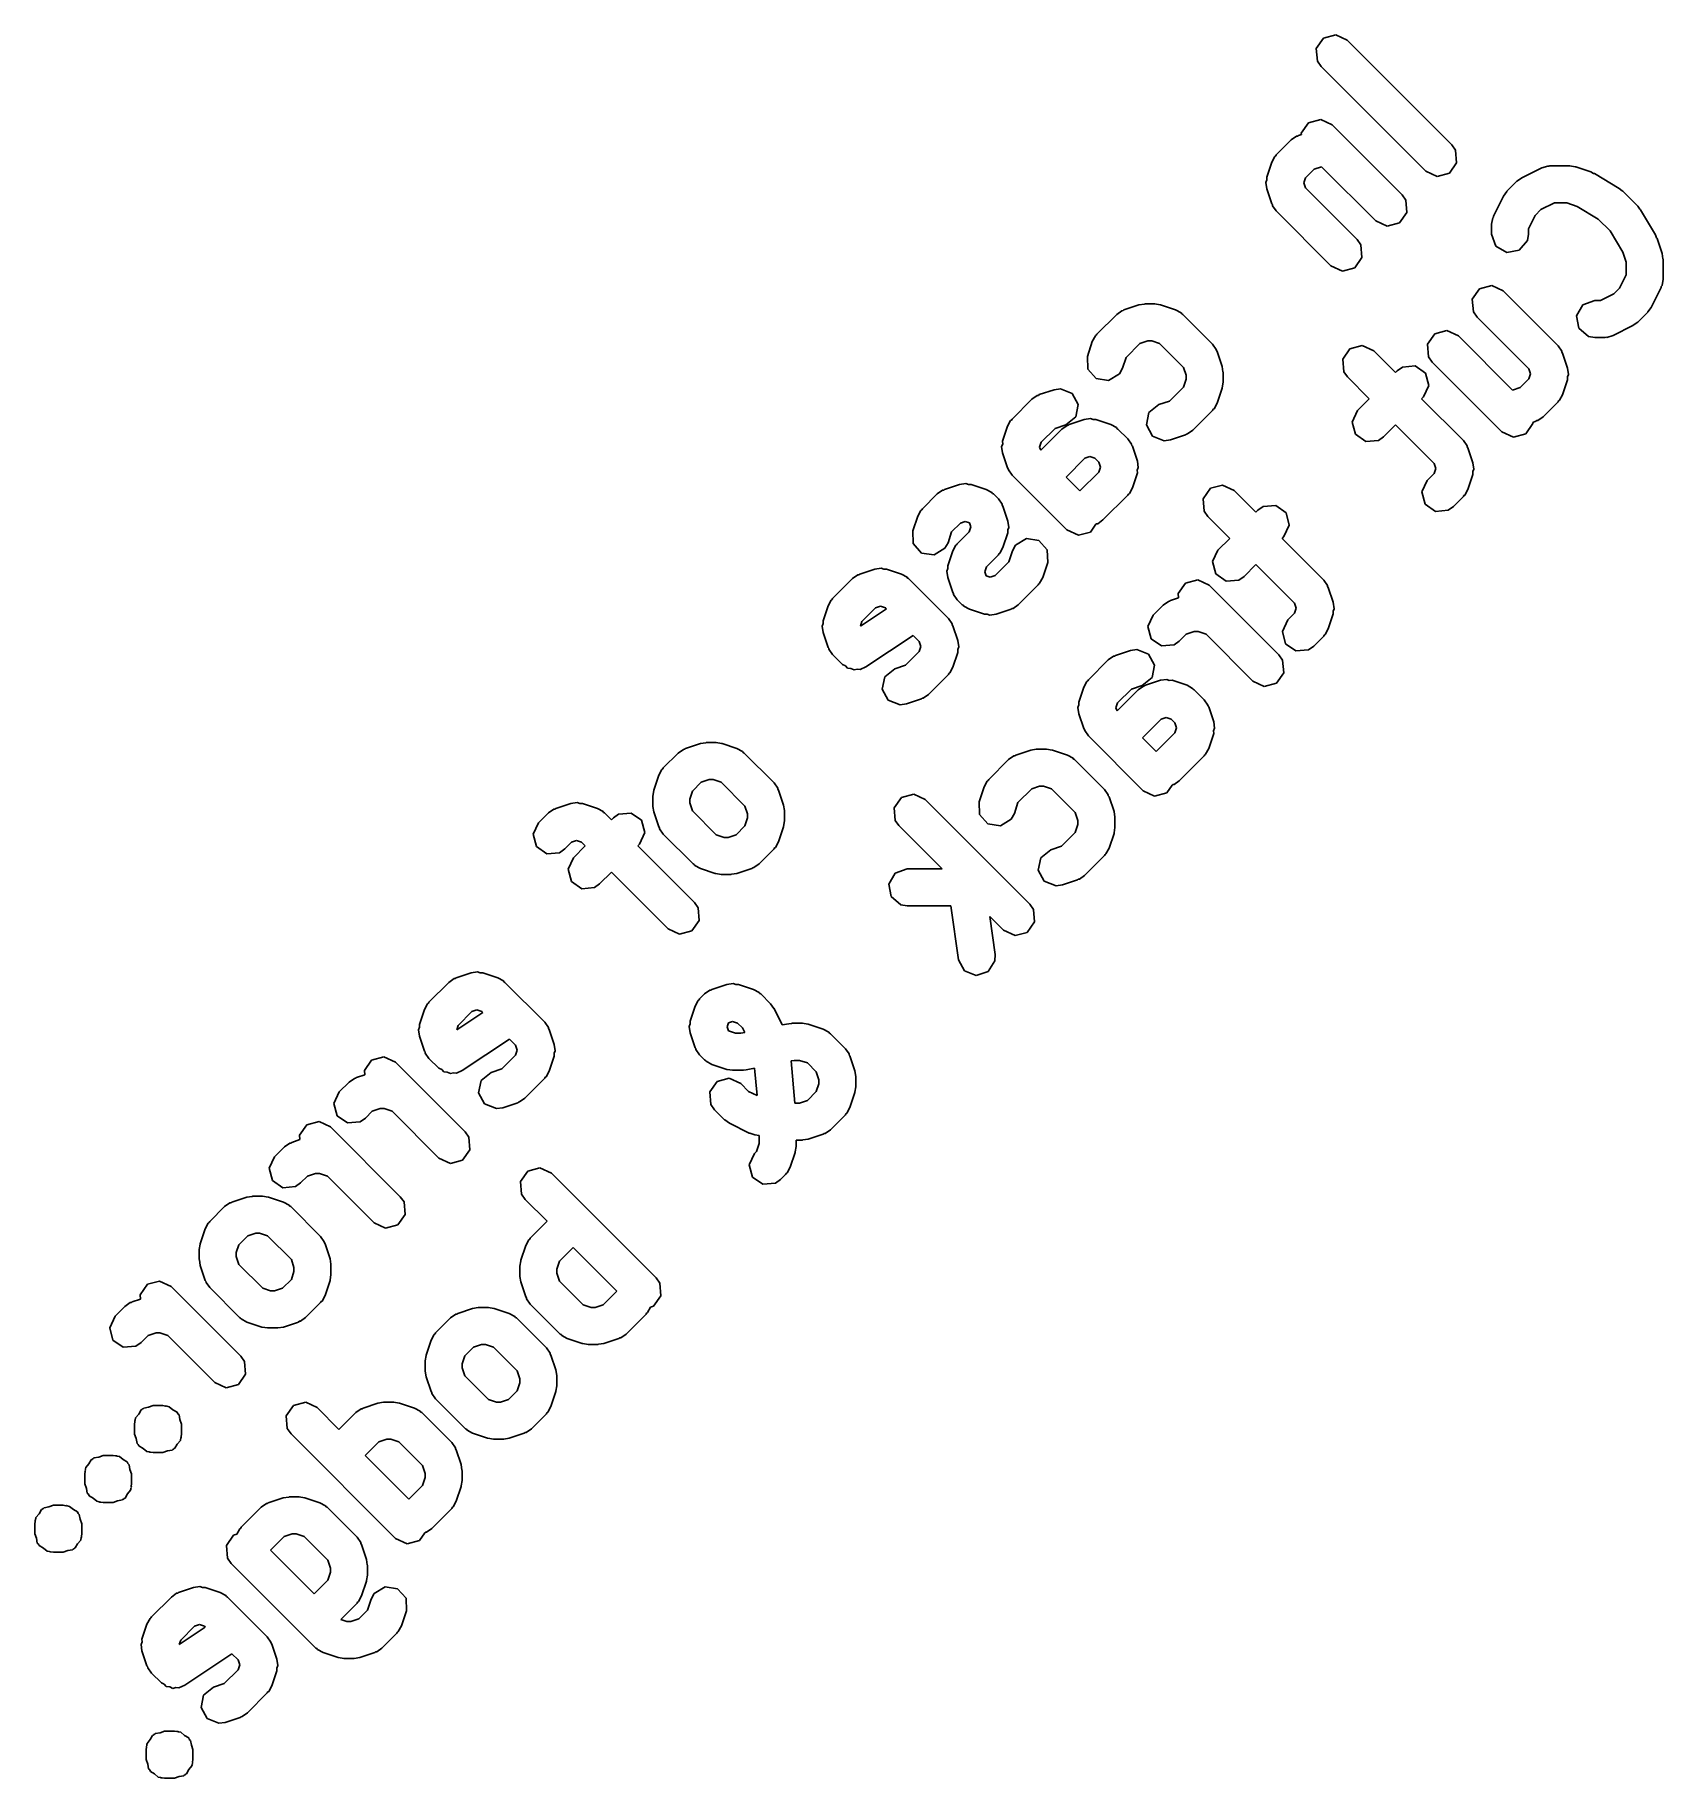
# Model space of a CAD drawing. Extents: x 58.1 to 86.1, y -102 to -91.3.
# Drawn here: x 79.5 to 86.1, y -98.37 to -91.31 of the extents above.
import ezdxf

# ---------------------------------------------------------------- set-up
doc = ezdxf.new("R2010")
doc.units = 0
doc.layers.add('BLACK', color=7, linetype='CONTINUOUS')

msp = doc.modelspace()

# ---------------------------------------------------------------- linework, layer by layer
at = {"layer": 'BLACK', "linetype": 'CONTINUOUS'}
for p, q in [((84.6917, -91.3607), (84.7211, -91.3187)), ((84.7211, -91.3187), (84.7707, -91.3054)), ((84.7707, -91.3054), (84.8172, -91.3271)), ((84.8172, -91.3271), (85.2415, -91.7513)), ((84.6962, -91.4118), (84.6917, -91.3607)), ((84.7111, -91.4331), (84.6962, -91.4118)), ((85.1354, -91.8574), (84.7111, -91.4331)), ((84.6311, -91.7042), (84.6605, -91.6621)), ((84.6315, -91.7089), (84.6311, -91.7042)), ((84.6605, -91.6621), (84.7101, -91.6488)), ((84.7101, -91.6488), (84.7566, -91.6705)), ((84.7566, -91.6705), (85.0394, -91.9534)), ((84.5293, -91.7917), (84.5899, -91.7311)), ((84.5899, -91.7311), (84.6112, -91.7162)), ((84.6112, -91.7162), (84.6157, -91.7158)), ((84.6157, -91.7158), (84.6192, -91.713)), ((84.6192, -91.713), (84.6315, -91.7089)), ((85.2415, -91.7513), (85.2564, -91.7727)), ((85.2564, -91.7727), (85.2609, -91.8238)), ((84.491, -91.8817), (84.5112, -91.8211)), ((84.5112, -91.8211), (84.5236, -91.7982)), ((84.5236, -91.7982), (84.5274, -91.7958)), ((84.5274, -91.7958), (84.5293, -91.7917)), ((84.6834, -91.8497), (84.6479, -91.8853)), ((84.7136, -91.8397), (84.6834, -91.8497)), ((84.9334, -92.0594), (84.7136, -91.8397)), ((85.2609, -91.8238), (85.2314, -91.8658)), ((85.5248, -91.885), (85.6056, -91.8446)), ((85.6056, -91.8446), (85.6306, -91.8371)), ((85.6306, -91.8371), (85.6349, -91.8382)), ((85.6349, -91.8382), (85.6391, -91.8367)), ((85.6391, -91.8367), (85.72, -91.8367)), ((85.72, -91.8367), (85.742, -91.8405)), ((85.742, -91.8405), (85.7437, -91.8405)), ((85.7437, -91.8405), (85.8043, -91.8607)), ((84.4871, -91.9033), (84.4913, -91.8929)), ((84.491, -91.9291), (84.4871, -91.9033)), ((84.4913, -91.8929), (84.491, -91.8817)), ((84.6479, -91.8853), (84.6412, -91.9054)), ((84.6412, -91.9054), (84.6479, -91.9255)), ((85.1819, -91.8791), (85.1354, -91.8574)), ((85.2314, -91.8658), (85.1819, -91.8791)), ((85.4649, -91.9394), (85.5053, -91.899)), ((85.5053, -91.899), (85.5237, -91.8862)), ((85.5237, -91.8862), (85.5248, -91.885)), ((85.8043, -91.8607), (85.8157, -91.8669)), ((85.8157, -91.8669), (85.8192, -91.8675)), ((85.8192, -91.8675), (85.9202, -91.9282)), ((84.5112, -91.9897), (84.491, -91.9291)), ((84.514, -91.9932), (84.5112, -91.9897)), ((84.6479, -91.9255), (84.8576, -92.1352)), ((85.0394, -91.9534), (85.0544, -91.9747)), ((85.0544, -91.9747), (85.0588, -92.0258)), ((85.4104, -92.0397), (85.4508, -91.9589)), ((85.4508, -91.9589), (85.4642, -91.9409)), ((85.4642, -91.9409), (85.4649, -91.9394)), ((85.6569, -91.9867), (85.6028, -92.0137)), ((85.7078, -91.9867), (85.6569, -91.9867)), ((85.749, -92.0004), (85.7078, -91.9867)), ((85.9202, -91.9282), (85.9315, -91.938)), ((85.9315, -91.938), (85.9346, -91.9394)), ((85.9346, -91.9394), (85.9952, -92)), ((84.5144, -91.9977), (84.514, -91.9932)), ((84.5293, -92.019), (84.5144, -91.9977)), ((84.7515, -92.2413), (84.5293, -92.019)), ((84.9798, -92.0811), (84.9334, -92.0594)), ((85.0588, -92.0258), (85.0294, -92.0678)), ((85.4025, -92.0733), (85.407, -92.0476)), ((85.407, -92.0476), (85.4099, -92.0442)), ((85.4099, -92.0442), (85.4104, -92.0397)), ((85.5796, -92.0369), (85.5525, -92.091)), ((85.6028, -92.0137), (85.5796, -92.0369)), ((85.8351, -92.052), (85.749, -92.0004)), ((85.8826, -92.0996), (85.8351, -92.052)), ((85.9952, -92), (86.0038, -92.0123)), ((86.0038, -92.0123), (86.0065, -92.0145)), ((86.0065, -92.0145), (86.0671, -92.1155)), ((85.0294, -92.0678), (84.9798, -92.0811)), ((85.4025, -92.1137), (85.4025, -92.0733)), ((85.4201, -92.1619), (85.4025, -92.1137)), ((85.5525, -92.1137), (85.548, -92.1393)), ((85.5525, -92.091), (85.5525, -92.1137)), ((85.9343, -92.1856), (85.8826, -92.0996)), ((86.0671, -92.1155), (86.0717, -92.1276)), ((86.0717, -92.1276), (86.074, -92.1304)), ((86.074, -92.1304), (86.0942, -92.191)), ((84.8576, -92.1352), (84.8725, -92.1565)), ((84.8725, -92.1565), (84.877, -92.2076)), ((85.4645, -92.1875), (85.4201, -92.1619)), ((85.515, -92.1786), (85.4645, -92.1875)), ((85.548, -92.1393), (85.515, -92.1786)), ((85.948, -92.2269), (85.9343, -92.1856)), ((86.0942, -92.191), (86.0974, -92.2132)), ((84.798, -92.2629), (84.7515, -92.2413)), ((84.8476, -92.2497), (84.798, -92.2629)), ((84.877, -92.2076), (84.8476, -92.2497)), ((85.948, -92.2778), (85.948, -92.2269)), ((86.0974, -92.2132), (86.098, -92.2147)), ((86.098, -92.2147), (86.098, -92.2955)), ((85.3243, -92.3771), (85.3537, -92.3351)), ((85.3537, -92.3351), (85.4032, -92.3218)), ((85.4032, -92.3218), (85.4497, -92.3435)), ((85.4497, -92.3435), (85.672, -92.5657)), ((85.8978, -92.3551), (85.921, -92.3319)), ((85.921, -92.3319), (85.948, -92.2778)), ((86.0901, -92.3291), (86.0497, -92.4099)), ((86.0906, -92.3246), (86.0901, -92.3291)), ((86.0935, -92.3212), (86.0906, -92.3246)), ((86.098, -92.2955), (86.0935, -92.3212)), ((83.9121, -92.4201), (83.9727, -92.3999)), ((83.9727, -92.3999), (83.9949, -92.3966)), ((83.9949, -92.3966), (83.9964, -92.3961)), ((83.9964, -92.3961), (84.0368, -92.3961)), ((84.0368, -92.3961), (84.0589, -92.4)), ((84.0589, -92.4), (84.0606, -92.3999)), ((84.0606, -92.3999), (84.1212, -92.4201)), ((85.3287, -92.4282), (85.3243, -92.3771)), ((85.7471, -92.4441), (85.7728, -92.3997)), ((85.7728, -92.3997), (85.821, -92.3821)), ((85.821, -92.3821), (85.8437, -92.3821)), ((85.8437, -92.3821), (85.8978, -92.3551)), ((86.0497, -92.4099), (86.0363, -92.4279)), ((83.802, -92.5191), (83.8828, -92.4382)), ((83.8828, -92.4382), (83.9041, -92.4233)), ((83.9041, -92.4233), (83.9086, -92.4229)), ((83.9086, -92.4229), (83.9121, -92.4201)), ((84.1212, -92.4201), (84.1441, -92.4325)), ((84.1441, -92.4325), (84.1464, -92.4364)), ((84.1464, -92.4364), (84.1505, -92.4382)), ((84.1505, -92.4382), (84.2717, -92.5595)), ((85.3437, -92.4496), (85.3287, -92.4282)), ((85.5534, -92.6593), (85.3437, -92.4496)), ((85.756, -92.4946), (85.7471, -92.4441)), ((85.9757, -92.4838), (85.8949, -92.5242)), ((85.9769, -92.4826), (85.9757, -92.4838)), ((85.9952, -92.4698), (85.9769, -92.4826)), ((86.0356, -92.4294), (85.9952, -92.4698)), ((86.0363, -92.4279), (86.0356, -92.4294)), ((83.7637, -92.609), (83.7839, -92.5484)), ((83.7839, -92.5484), (83.7963, -92.5255)), ((83.7963, -92.5255), (83.8001, -92.5231)), ((83.8001, -92.5231), (83.802, -92.5191)), ((84.0086, -92.5461), (83.9763, -92.5568)), ((84.0247, -92.5461), (84.0086, -92.5461)), ((84.0569, -92.5568), (84.0247, -92.5461)), ((85.1424, -92.5589), (85.1719, -92.5169)), ((85.1719, -92.5169), (85.2214, -92.5036)), ((85.2214, -92.5036), (85.2679, -92.5253)), ((85.2679, -92.5253), (85.4877, -92.7451)), ((85.7953, -92.5276), (85.756, -92.4946)), ((85.821, -92.5321), (85.7953, -92.5276)), ((85.8614, -92.5321), (85.821, -92.5321)), ((85.8656, -92.5306), (85.8614, -92.5321)), ((85.87, -92.5316), (85.8656, -92.5306)), ((85.8949, -92.5242), (85.87, -92.5316)), ((83.7651, -92.6603), (83.7637, -92.609)), ((83.9206, -92.6126), (83.906, -92.6564)), ((83.9763, -92.5568), (83.9206, -92.6126)), ((84.1531, -92.653), (84.0569, -92.5568)), ((84.2717, -92.5595), (84.2866, -92.5808)), ((84.2866, -92.5808), (84.287, -92.5853)), ((84.287, -92.5853), (84.2898, -92.5888)), ((84.2898, -92.5888), (84.31, -92.6494)), ((84.799, -92.6196), (84.8284, -92.5775)), ((84.8035, -92.6707), (84.799, -92.6196)), ((84.8284, -92.5775), (84.878, -92.5642)), ((84.878, -92.5642), (84.9245, -92.5859)), ((84.9245, -92.5859), (85.0129, -92.6743)), ((85.1469, -92.6101), (85.1424, -92.5589)), ((85.1619, -92.6314), (85.1469, -92.6101)), ((85.672, -92.5657), (85.6869, -92.5871)), ((85.6869, -92.5871), (85.6873, -92.5915)), ((85.6873, -92.5915), (85.6901, -92.595)), ((85.6901, -92.595), (85.7103, -92.6557)), ((83.7991, -92.6987), (83.7651, -92.6603)), ((83.8936, -92.6793), (83.8498, -92.7062)), ((83.906, -92.6564), (83.8936, -92.6793)), ((84.1639, -92.6853), (84.1531, -92.653)), ((84.1639, -92.7013), (84.1639, -92.6853)), ((84.31, -92.6494), (84.3133, -92.6716)), ((84.3133, -92.6716), (84.3139, -92.6731)), ((84.3139, -92.6731), (84.3139, -92.7135)), ((84.8184, -92.692), (84.8035, -92.6707)), ((84.9068, -92.7804), (84.8184, -92.692)), ((85.0129, -92.6743), (85.0204, -92.6667)), ((85.0204, -92.6667), (85.0418, -92.6518)), ((85.0418, -92.6518), (85.0929, -92.6473)), ((85.0929, -92.6473), (85.1349, -92.6768)), ((85.1349, -92.6768), (85.1482, -92.7263)), ((85.4447, -92.9142), (85.1619, -92.6314)), ((85.5601, -92.6794), (85.5534, -92.6593)), ((85.5534, -92.6995), (85.5601, -92.6794)), ((85.7141, -92.6814), (85.71, -92.6919)), ((85.71, -92.6919), (85.7103, -92.7031)), ((85.7103, -92.6557), (85.7141, -92.6814)), ((83.5393, -92.7817), (83.5607, -92.7668)), ((83.5607, -92.7668), (83.5651, -92.7664)), ((83.5651, -92.7664), (83.5687, -92.7636)), ((83.5687, -92.7636), (83.6293, -92.7434)), ((83.6293, -92.7434), (83.655, -92.7396)), ((83.655, -92.7396), (83.7027, -92.7584)), ((83.7027, -92.7584), (83.7272, -92.8035)), ((83.8498, -92.7062), (83.7991, -92.6987)), ((84.0973, -92.7894), (84.1531, -92.7336)), ((84.1531, -92.7336), (84.1639, -92.7013)), ((84.31, -92.7372), (84.2898, -92.7978)), ((84.3139, -92.7135), (84.31, -92.7356)), ((84.31, -92.7356), (84.31, -92.7372)), ((85.1482, -92.7263), (85.1265, -92.7728)), ((85.4877, -92.7451), (85.5178, -92.735)), ((85.5178, -92.735), (85.5534, -92.6995)), ((85.6901, -92.7637), (85.6777, -92.7866)), ((85.7103, -92.7031), (85.6901, -92.7637)), ((83.4585, -92.8625), (83.5393, -92.7817)), ((83.7272, -92.8035), (83.7169, -92.8538)), ((84.0031, -92.8861), (84.0133, -92.8359)), ((84.0133, -92.8359), (84.0535, -92.804)), ((84.0535, -92.804), (84.0973, -92.7894)), ((84.2717, -92.8272), (84.1909, -92.908)), ((84.2736, -92.8231), (84.2717, -92.8272)), ((84.2774, -92.8207), (84.2736, -92.8231)), ((84.2898, -92.7978), (84.2774, -92.8207)), ((84.8371, -92.8749), (84.8588, -92.8284)), ((84.8588, -92.8284), (84.9068, -92.7804)), ((85.1265, -92.7728), (85.1189, -92.7804)), ((85.1189, -92.7804), (85.2881, -92.9496)), ((85.672, -92.793), (85.6114, -92.8536)), ((85.6739, -92.7889), (85.672, -92.793)), ((85.6777, -92.7866), (85.6739, -92.7889)), ((83.4202, -92.9524), (83.4404, -92.8918)), ((83.4404, -92.8918), (83.4528, -92.8689)), ((83.4528, -92.8689), (83.4566, -92.8666)), ((83.4566, -92.8666), (83.4585, -92.8625)), ((83.5746, -92.9888), (83.6606, -92.9029)), ((83.6329, -92.9003), (83.5771, -92.9561)), ((83.6767, -92.8857), (83.6329, -92.9003)), ((83.6606, -92.9029), (83.6819, -92.888)), ((83.7169, -92.8538), (83.6767, -92.8857)), ((83.6819, -92.888), (83.6864, -92.8876)), ((83.6864, -92.8876), (83.6899, -92.8848)), ((83.6899, -92.8848), (83.7505, -92.8646)), ((83.7505, -92.8646), (83.7763, -92.8608)), ((83.7763, -92.8608), (83.7867, -92.8649)), ((83.7867, -92.8649), (83.7979, -92.8646)), ((83.7979, -92.8646), (83.8585, -92.8848)), ((83.8585, -92.8848), (83.8814, -92.8972)), ((83.8814, -92.8972), (83.8838, -92.901)), ((83.8838, -92.901), (83.8878, -92.9029)), ((83.8878, -92.9029), (83.9283, -92.9433)), ((84.0275, -92.9313), (84.0031, -92.8861)), ((84.1909, -92.908), (84.1696, -92.9229)), ((84.8504, -92.9244), (84.8371, -92.8749)), ((85.0129, -92.8865), (84.9649, -92.9344)), ((85.1695, -93.0431), (85.0129, -92.8865)), ((85.5702, -92.8806), (85.5407, -92.9226)), ((85.5821, -92.8717), (85.5698, -92.8758)), ((85.5698, -92.8758), (85.5702, -92.8806)), ((85.5856, -92.869), (85.5821, -92.8717)), ((85.59, -92.8686), (85.5856, -92.869)), ((85.6114, -92.8536), (85.59, -92.8686)), ((83.4164, -92.9741), (83.4205, -92.9637)), ((83.4202, -92.9999), (83.4164, -92.9741)), ((83.4205, -92.9637), (83.4202, -92.9524)), ((83.5771, -92.9561), (83.5704, -92.9762)), ((83.5704, -92.9762), (83.5746, -92.9888)), ((83.9283, -92.9433), (83.9432, -92.9647)), ((83.9432, -92.9647), (83.9436, -92.9691)), ((83.9436, -92.9691), (83.9464, -92.9726)), ((83.9464, -92.9726), (83.9666, -93.0332)), ((84.0752, -92.9501), (84.0275, -92.9313)), ((84.101, -92.9463), (84.0752, -92.9501)), ((84.1616, -92.9261), (84.101, -92.9463)), ((84.1651, -92.9233), (84.1616, -92.9261)), ((84.1696, -92.9229), (84.1651, -92.9233)), ((84.8924, -92.9538), (84.8504, -92.9244)), ((84.9435, -92.9494), (84.8924, -92.9538)), ((84.9649, -92.9344), (84.9435, -92.9494)), ((85.2881, -92.9496), (85.3031, -92.9709)), ((85.3031, -92.9709), (85.3035, -92.9754)), ((85.3035, -92.9754), (85.3062, -92.9789)), ((85.3062, -92.9789), (85.3264, -93.0395)), ((85.4912, -92.9359), (85.4447, -92.9142)), ((85.5407, -92.9226), (85.4912, -92.9359)), ((83.4404, -93.0605), (83.4202, -92.9999)), ((83.7541, -93.0215), (83.6782, -93.0974)), ((83.7742, -93.0148), (83.7541, -93.0215)), ((83.7943, -93.0215), (83.7742, -93.0148)), ((83.8097, -93.0369), (83.7943, -93.0215)), ((83.8164, -93.057), (83.8097, -93.0369)), ((83.9666, -93.0332), (83.9704, -93.059)), ((85.1762, -93.0632), (85.1695, -93.0431)), ((85.3264, -93.0395), (85.3303, -93.0653)), ((83.4432, -93.064), (83.4404, -93.0605)), ((83.4436, -93.0685), (83.4432, -93.064)), ((83.4585, -93.0898), (83.4436, -93.0685)), ((83.6808, -93.312), (83.4585, -93.0898)), ((83.6782, -93.0974), (83.7338, -93.1529)), ((83.7338, -93.1529), (83.8097, -93.0771)), ((83.8097, -93.0771), (83.8164, -93.057)), ((83.9666, -93.0807), (83.9464, -93.1413)), ((83.9704, -93.059), (83.9663, -93.0695)), ((83.9663, -93.0695), (83.9666, -93.0807)), ((85.12, -93.1577), (85.1416, -93.1112)), ((85.1416, -93.1112), (85.1695, -93.0833)), ((85.1695, -93.0833), (85.1762, -93.0632)), ((85.3264, -93.0869), (85.3062, -93.1476)), ((85.3303, -93.0653), (85.3261, -93.0757)), ((85.3261, -93.0757), (85.3264, -93.0869)), ((83.0949, -93.2262), (83.1555, -93.1656)), ((83.1555, -93.1656), (83.1768, -93.1506)), ((83.1768, -93.1506), (83.1813, -93.1502)), ((83.1813, -93.1502), (83.1848, -93.1474)), ((83.1848, -93.1474), (83.2454, -93.1272)), ((83.2454, -93.1272), (83.2712, -93.1234)), ((83.2712, -93.1234), (83.2816, -93.1275)), ((83.2816, -93.1275), (83.2928, -93.1272)), ((83.2928, -93.1272), (83.3535, -93.1474)), ((83.3535, -93.1474), (83.3764, -93.1598)), ((83.3764, -93.1598), (83.3787, -93.1637)), ((83.3787, -93.1637), (83.3828, -93.1656)), ((83.3828, -93.1656), (83.403, -93.1858)), ((83.403, -93.1858), (83.4179, -93.2071)), ((83.9283, -93.1706), (83.8272, -93.2716)), ((83.9301, -93.1665), (83.9283, -93.1706)), ((83.934, -93.1642), (83.9301, -93.1665)), ((83.9464, -93.1413), (83.934, -93.1642)), ((84.2333, -93.1852), (84.2627, -93.1432)), ((84.2378, -93.2363), (84.2333, -93.1852)), ((84.2627, -93.1432), (84.3123, -93.1299)), ((84.3123, -93.1299), (84.3588, -93.1516)), ((84.3588, -93.1516), (84.4472, -93.24)), ((85.1332, -93.2073), (85.12, -93.1577)), ((85.2881, -93.1769), (85.2477, -93.2173)), ((85.29, -93.1728), (85.2881, -93.1769)), ((85.2938, -93.1705), (85.29, -93.1728)), ((85.3062, -93.1476), (85.2938, -93.1705)), ((83.0566, -93.3161), (83.0768, -93.2555)), ((83.0768, -93.2555), (83.0892, -93.2326)), ((83.0892, -93.2326), (83.093, -93.2302)), ((83.093, -93.2302), (83.0949, -93.2262)), ((83.4179, -93.2071), (83.4183, -93.2116)), ((83.4183, -93.2116), (83.4211, -93.2151)), ((83.4211, -93.2151), (83.4413, -93.2757)), ((84.2527, -93.2577), (84.2378, -93.2363)), ((84.3411, -93.3461), (84.2527, -93.2577)), ((84.4472, -93.24), (84.4547, -93.2324)), ((84.4547, -93.2324), (84.4761, -93.2175)), ((84.4761, -93.2175), (84.5272, -93.213)), ((84.5272, -93.213), (84.5692, -93.2424)), ((84.5692, -93.2424), (84.5825, -93.292)), ((85.1753, -93.2367), (85.1332, -93.2073)), ((85.2264, -93.2322), (85.1753, -93.2367)), ((85.2477, -93.2173), (85.2264, -93.2322)), ((83.058, -93.3674), (83.0566, -93.3161)), ((83.2135, -93.3197), (83.1989, -93.3635)), ((83.249, -93.2841), (83.2135, -93.3197)), ((83.2363, -93.3676), (83.2844, -93.3195)), ((83.2691, -93.2774), (83.249, -93.2841)), ((83.2856, -93.2829), (83.2691, -93.2774)), ((83.2844, -93.3195), (83.2911, -93.2994)), ((83.2911, -93.2994), (83.2856, -93.2829)), ((83.4413, -93.3231), (83.4211, -93.3837)), ((83.4451, -93.3015), (83.441, -93.3119)), ((83.441, -93.3119), (83.4413, -93.3231)), ((83.4413, -93.2757), (83.4451, -93.3015)), ((83.7273, -93.3337), (83.6808, -93.312)), ((83.7768, -93.3204), (83.7273, -93.3337)), ((83.7988, -93.289), (83.7768, -93.3204)), ((83.8014, -93.287), (83.7988, -93.289)), ((83.8059, -93.2866), (83.8014, -93.287)), ((83.8272, -93.2716), (83.8059, -93.2866)), ((84.5825, -93.292), (84.5608, -93.3385)), ((83.092, -93.4058), (83.058, -93.3674)), ((83.1865, -93.3864), (83.1427, -93.4133)), ((83.1989, -93.3635), (83.1865, -93.3864)), ((83.198, -93.4575), (83.2182, -93.3969)), ((83.2182, -93.3969), (83.2306, -93.374)), ((83.2306, -93.374), (83.2344, -93.3716)), ((83.2344, -93.3716), (83.2363, -93.3676)), ((83.4211, -93.3837), (83.4087, -93.4066)), ((83.446, -93.4407), (83.4606, -93.3969)), ((83.4606, -93.3969), (83.473, -93.374)), ((83.473, -93.374), (83.5167, -93.3471)), ((83.5167, -93.3471), (83.5675, -93.3547)), ((83.5675, -93.3547), (83.6015, -93.3931)), ((83.6015, -93.3931), (83.6029, -93.4443)), ((84.2714, -93.4405), (84.2931, -93.3941)), ((84.2931, -93.3941), (84.3411, -93.3461)), ((84.5608, -93.3385), (84.5532, -93.3461)), ((84.5532, -93.3461), (84.7224, -93.5153)), ((82.8413, -93.4909), (82.902, -93.4707)), ((82.902, -93.4707), (82.9277, -93.4669)), ((82.9277, -93.4669), (82.9382, -93.471)), ((82.9382, -93.471), (82.9494, -93.4707)), ((82.9494, -93.4707), (83.01, -93.4909)), ((83.1427, -93.4133), (83.092, -93.4058)), ((83.1942, -93.4792), (83.1983, -93.4687)), ((83.1983, -93.4687), (83.198, -93.4575)), ((83.3549, -93.4611), (83.3482, -93.4812)), ((83.403, -93.413), (83.3549, -93.4611)), ((83.3902, -93.4965), (83.446, -93.4407)), ((83.4049, -93.409), (83.403, -93.413)), ((83.4087, -93.4066), (83.4049, -93.409)), ((83.6029, -93.4443), (83.5827, -93.5049)), ((84.2847, -93.4901), (84.2714, -93.4405)), ((84.4472, -93.4521), (84.3992, -93.5001)), ((84.6038, -93.6088), (84.4472, -93.4521)), ((82.7312, -93.5898), (82.812, -93.509)), ((82.812, -93.509), (82.8334, -93.4941)), ((82.8334, -93.4941), (82.8378, -93.4937)), ((82.8378, -93.4937), (82.8413, -93.4909)), ((83.01, -93.4909), (83.0329, -93.5033)), ((83.0329, -93.5033), (83.0353, -93.5071)), ((83.0353, -93.5071), (83.0393, -93.509)), ((83.0393, -93.509), (83.2009, -93.6706)), ((83.198, -93.5049), (83.1942, -93.4792)), ((83.2182, -93.5656), (83.198, -93.5049)), ((83.3482, -93.4812), (83.3537, -93.4977)), ((83.3537, -93.4977), (83.3701, -93.5032)), ((83.3701, -93.5032), (83.3902, -93.4965)), ((83.5646, -93.5343), (83.4838, -93.6151)), ((83.5665, -93.5302), (83.5646, -93.5343)), ((83.5703, -93.5279), (83.5665, -93.5302)), ((83.5827, -93.5049), (83.5703, -93.5279)), ((84.1323, -93.5691), (84.1617, -93.5271)), ((84.1617, -93.5271), (84.2113, -93.5138)), ((84.2113, -93.5138), (84.2578, -93.5355)), ((84.2578, -93.5355), (84.5406, -93.8183)), ((84.3267, -93.5195), (84.2847, -93.4901)), ((84.3778, -93.5151), (84.3267, -93.5195)), ((84.3992, -93.5001), (84.3778, -93.5151)), ((84.7224, -93.5153), (84.7374, -93.5366)), ((84.7374, -93.5366), (84.7378, -93.5411)), ((84.7378, -93.5411), (84.7406, -93.5446)), ((84.7406, -93.5446), (84.7608, -93.6052)), ((82.7131, -93.6191), (82.7255, -93.5962)), ((82.7255, -93.5962), (82.7293, -93.5939)), ((82.7293, -93.5939), (82.7312, -93.5898)), ((83.221, -93.5691), (83.2182, -93.5656)), ((83.2214, -93.5735), (83.221, -93.5691)), ((83.2363, -93.5949), (83.2214, -93.5735)), ((83.2565, -93.6151), (83.2363, -93.5949)), ((83.2606, -93.617), (83.2565, -93.6151)), ((83.4838, -93.6151), (83.4624, -93.63)), ((84.0305, -93.6567), (84.0709, -93.6163)), ((84.0709, -93.6163), (84.0922, -93.6013)), ((84.0922, -93.6013), (84.0967, -93.601)), ((84.0967, -93.601), (84.1002, -93.5982)), ((84.1002, -93.5982), (84.1338, -93.587)), ((84.1338, -93.587), (84.1323, -93.5691)), ((84.6105, -93.6289), (84.6038, -93.6088)), ((84.7608, -93.6052), (84.7646, -93.631)), ((82.6929, -93.6797), (82.7131, -93.6191)), ((82.6932, -93.691), (82.6929, -93.6797)), ((82.8437, -93.7016), (82.9494, -93.6312)), ((82.8498, -93.6834), (82.8437, -93.7016)), ((82.9056, -93.6276), (82.8498, -93.6834)), ((82.9257, -93.6209), (82.9056, -93.6276)), ((82.9458, -93.6276), (82.9257, -93.6209)), ((82.9494, -93.6312), (82.9458, -93.6276)), ((83.2009, -93.6706), (83.2159, -93.692)), ((83.2629, -93.6208), (83.2606, -93.617)), ((83.2858, -93.6332), (83.2629, -93.6208)), ((83.3464, -93.6534), (83.2858, -93.6332)), ((83.3576, -93.6531), (83.3464, -93.6534)), ((83.3681, -93.6572), (83.3576, -93.6531)), ((83.3939, -93.6534), (83.3681, -93.6572)), ((83.4545, -93.6332), (83.3939, -93.6534)), ((83.458, -93.6304), (83.4545, -93.6332)), ((83.4624, -93.63), (83.458, -93.6304)), ((84.0088, -93.7032), (84.0305, -93.6567)), ((84.5543, -93.7234), (84.576, -93.6769)), ((84.576, -93.6769), (84.6038, -93.649)), ((84.6038, -93.649), (84.6105, -93.6289)), ((84.7608, -93.6526), (84.7406, -93.7132)), ((84.7646, -93.631), (84.7604, -93.6414)), ((84.7604, -93.6414), (84.7608, -93.6526)), ((82.6891, -93.7014), (82.6932, -93.691)), ((82.6929, -93.7272), (82.6891, -93.7014)), ((82.7131, -93.7878), (82.6929, -93.7272)), ((83.0575, -93.7394), (82.8663, -93.8669)), ((83.0824, -93.7642), (83.0575, -93.7394)), ((83.2159, -93.692), (83.2163, -93.6964)), ((83.2163, -93.6964), (83.2191, -93.6999)), ((83.2191, -93.6999), (83.2393, -93.7606)), ((84.0221, -93.7527), (84.0088, -93.7032)), ((84.0641, -93.7822), (84.0221, -93.7527)), ((84.1644, -93.7349), (84.1365, -93.7628)), ((84.1967, -93.7241), (84.1644, -93.7349)), ((84.2128, -93.7241), (84.1967, -93.7241)), ((84.245, -93.7349), (84.2128, -93.7241)), ((84.4345, -93.9244), (84.245, -93.7349)), ((84.5676, -93.7729), (84.5543, -93.7234)), ((84.7224, -93.7426), (84.682, -93.783)), ((84.7243, -93.7385), (84.7224, -93.7426)), ((84.7281, -93.7361), (84.7243, -93.7385)), ((84.7406, -93.7132), (84.7281, -93.7361)), ((82.7159, -93.7913), (82.7131, -93.7878)), ((82.7163, -93.7958), (82.7159, -93.7913)), ((82.7312, -93.8171), (82.7163, -93.7958)), ((82.7716, -93.8575), (82.7312, -93.8171)), ((83.0266, -93.8601), (83.0824, -93.8044)), ((83.0891, -93.7843), (83.0824, -93.7642)), ((83.0824, -93.8044), (83.0891, -93.7843)), ((83.2393, -93.808), (83.2191, -93.8686)), ((83.2431, -93.7863), (83.239, -93.7968)), ((83.239, -93.7968), (83.2393, -93.808)), ((83.2393, -93.7606), (83.2431, -93.7863)), ((83.8487, -93.8385), (83.87, -93.8236)), ((83.87, -93.8236), (83.8745, -93.8232)), ((83.8745, -93.8232), (83.878, -93.8204)), ((83.878, -93.8204), (83.9386, -93.8002)), ((83.9386, -93.8002), (83.9643, -93.7964)), ((83.9643, -93.7964), (84.0121, -93.8152)), ((84.0121, -93.8152), (84.0365, -93.8603)), ((84.1152, -93.7777), (84.0641, -93.7822)), ((84.1365, -93.7628), (84.1152, -93.7777)), ((84.5406, -93.8183), (84.5555, -93.8397)), ((84.6096, -93.8024), (84.5676, -93.7729)), ((84.6607, -93.7979), (84.6096, -93.8024)), ((84.682, -93.783), (84.6607, -93.7979)), ((82.7829, -93.8627), (82.7716, -93.8575)), ((82.7914, -93.8717), (82.7829, -93.8627)), ((82.8054, -93.8733), (82.7914, -93.8717)), ((82.8181, -93.8792), (82.8054, -93.8733)), ((82.8301, -93.876), (82.8181, -93.8792)), ((82.8424, -93.8773), (82.8301, -93.876)), ((82.8663, -93.8669), (82.8424, -93.8773)), ((82.9426, -93.9066), (82.9828, -93.8747)), ((82.9828, -93.8747), (83.0266, -93.8601)), ((83.2009, -93.8979), (83.1201, -93.9787)), ((83.2028, -93.8939), (83.2009, -93.8979)), ((83.2067, -93.8915), (83.2028, -93.8939)), ((83.2191, -93.8686), (83.2067, -93.8915)), ((83.7678, -93.9193), (83.8487, -93.8385)), ((84.0365, -93.8603), (84.0262, -93.9106)), ((84.56, -93.8908), (84.5306, -93.9328)), ((84.5555, -93.8397), (84.56, -93.8908)), ((82.9323, -93.9569), (82.9426, -93.9066)), ((82.9567, -94.002), (82.9323, -93.9569)), ((83.7295, -94.0093), (83.7497, -93.9486)), ((83.7497, -93.9486), (83.7621, -93.9257)), ((83.7621, -93.9257), (83.7659, -93.9234)), ((83.7659, -93.9234), (83.7678, -93.9193)), ((83.884, -94.0457), (83.9699, -93.9597)), ((83.9422, -93.9571), (83.8864, -94.0129)), ((83.986, -93.9425), (83.9422, -93.9571)), ((83.9699, -93.9597), (83.9912, -93.9448)), ((84.0262, -93.9106), (83.986, -93.9425)), ((83.9912, -93.9448), (83.9957, -93.9444)), ((83.9957, -93.9444), (83.9992, -93.9416)), ((83.9992, -93.9416), (84.0598, -93.9214)), ((84.0598, -93.9214), (84.0856, -93.9176)), ((84.0856, -93.9176), (84.096, -93.9217)), ((84.096, -93.9217), (84.1072, -93.9214)), ((84.1072, -93.9214), (84.1678, -93.9416)), ((84.1678, -93.9416), (84.1907, -93.954)), ((84.1907, -93.954), (84.1931, -93.9578)), ((84.1931, -93.9578), (84.1972, -93.9597)), ((84.1972, -93.9597), (84.2376, -94.0001)), ((84.481, -93.9461), (84.4345, -93.9244)), ((84.5306, -93.9328), (84.481, -93.9461)), ((83.0044, -94.0209), (82.9567, -94.002)), ((83.0302, -94.017), (83.0044, -94.0209)), ((83.0908, -93.9968), (83.0302, -94.017)), ((83.0943, -93.9941), (83.0908, -93.9968)), ((83.0988, -93.9937), (83.0943, -93.9941)), ((83.1201, -93.9787), (83.0988, -93.9937)), ((83.7257, -94.0309), (83.7298, -94.0205)), ((83.7295, -94.0567), (83.7257, -94.0309)), ((83.7298, -94.0205), (83.7295, -94.0093)), ((83.8864, -94.0129), (83.8797, -94.033)), ((83.8797, -94.033), (83.884, -94.0457)), ((84.2376, -94.0001), (84.2525, -94.0215)), ((84.2525, -94.0215), (84.2529, -94.0259)), ((84.2529, -94.0259), (84.2557, -94.0295)), ((84.2557, -94.0295), (84.2759, -94.0901)), ((83.7497, -94.1173), (83.7295, -94.0567)), ((84.0634, -94.0783), (83.9875, -94.1542)), ((84.0835, -94.0716), (84.0634, -94.0783)), ((84.1036, -94.0783), (84.0835, -94.0716)), ((84.119, -94.0937), (84.1036, -94.0783)), ((84.1257, -94.1138), (84.119, -94.0937)), ((84.2759, -94.0901), (84.2797, -94.1158)), ((82.1342, -94.198), (82.1949, -94.1778)), ((82.1949, -94.1778), (82.217, -94.1745)), ((82.217, -94.1745), (82.2186, -94.1739)), ((82.2186, -94.1739), (82.259, -94.1739)), ((82.259, -94.1739), (82.2811, -94.1778)), ((82.2811, -94.1778), (82.2827, -94.1778)), ((82.2827, -94.1778), (82.3433, -94.198)), ((83.7525, -94.1208), (83.7497, -94.1173)), ((83.7529, -94.1253), (83.7525, -94.1208)), ((83.7678, -94.1466), (83.7529, -94.1253)), ((83.9901, -94.3688), (83.7678, -94.1466)), ((83.9875, -94.1542), (84.0431, -94.2097)), ((84.0431, -94.2097), (84.119, -94.1339)), ((84.119, -94.1339), (84.1257, -94.1138)), ((84.2759, -94.1375), (84.2557, -94.1981)), ((84.2797, -94.1158), (84.2756, -94.1263)), ((84.2756, -94.1263), (84.2759, -94.1375)), ((82.0443, -94.2767), (82.1049, -94.2161)), ((82.1049, -94.2161), (82.1263, -94.2012)), ((82.1263, -94.2012), (82.1307, -94.2008)), ((82.1307, -94.2008), (82.1342, -94.198)), ((82.3433, -94.198), (82.3662, -94.2104)), ((82.3662, -94.2104), (82.3686, -94.2142)), ((82.3686, -94.2142), (82.3726, -94.2161)), ((82.3726, -94.2161), (82.4938, -94.3373)), ((83.3638, -94.3234), (83.4446, -94.2426)), ((83.4446, -94.2426), (83.4659, -94.2276)), ((83.4659, -94.2276), (83.4704, -94.2272)), ((83.4704, -94.2272), (83.4739, -94.2245)), ((83.4739, -94.2245), (83.5345, -94.2043)), ((83.5345, -94.2043), (83.5567, -94.201)), ((83.5567, -94.201), (83.5582, -94.2004)), ((83.5582, -94.2004), (83.5986, -94.2004)), ((83.5986, -94.2004), (83.6207, -94.2043)), ((83.6207, -94.2043), (83.6224, -94.2043)), ((83.6224, -94.2043), (83.683, -94.2245)), ((83.683, -94.2245), (83.7059, -94.2369)), ((83.7059, -94.2369), (83.7082, -94.2407)), ((83.7082, -94.2407), (83.7123, -94.2426)), ((83.7123, -94.2426), (83.8335, -94.3638)), ((84.2376, -94.2274), (84.1365, -94.3284)), ((84.2395, -94.2234), (84.2376, -94.2274)), ((84.2433, -94.221), (84.2395, -94.2234)), ((84.2557, -94.1981), (84.2433, -94.221)), ((82.006, -94.3666), (82.0262, -94.306)), ((82.0262, -94.306), (82.0386, -94.2831)), ((82.0386, -94.2831), (82.0424, -94.2808)), ((82.0424, -94.2808), (82.0443, -94.2767)), ((82.0021, -94.3904), (82.006, -94.3683)), ((82.0021, -94.4308), (82.0021, -94.3904)), ((82.006, -94.3683), (82.006, -94.3666)), ((82.1629, -94.3703), (82.1521, -94.4025)), ((82.1985, -94.3347), (82.1629, -94.3703)), ((82.2307, -94.3239), (82.1985, -94.3347)), ((82.2468, -94.3239), (82.2307, -94.3239)), ((82.2791, -94.3347), (82.2468, -94.3239)), ((82.3752, -94.4309), (82.2791, -94.3347)), ((82.4938, -94.3373), (82.5088, -94.3587)), ((82.5088, -94.3587), (82.5092, -94.3631)), ((82.5092, -94.3631), (82.512, -94.3666)), ((82.512, -94.3666), (82.5322, -94.4273)), ((83.0101, -94.3958), (83.0597, -94.3825)), ((83.0597, -94.3825), (83.1062, -94.4042)), ((83.3255, -94.4133), (83.3457, -94.3527)), ((83.3457, -94.3527), (83.3581, -94.3298)), ((83.3581, -94.3298), (83.3619, -94.3275)), ((83.3619, -94.3275), (83.3638, -94.3234)), ((83.5381, -94.3612), (83.4824, -94.4169)), ((83.5704, -94.3504), (83.5381, -94.3612)), ((83.5865, -94.3504), (83.5704, -94.3504)), ((83.6187, -94.3612), (83.5865, -94.3504)), ((83.7149, -94.4573), (83.6187, -94.3612)), ((83.8335, -94.3638), (83.8484, -94.3851)), ((83.8484, -94.3851), (83.8488, -94.3896)), ((83.8488, -94.3896), (83.8516, -94.3931)), ((83.8516, -94.3931), (83.8718, -94.4537)), ((84.0366, -94.3905), (83.9901, -94.3688)), ((84.0861, -94.3773), (84.0366, -94.3905)), ((84.1081, -94.3459), (84.0861, -94.3773)), ((84.1107, -94.3438), (84.1081, -94.3459)), ((84.1152, -94.3434), (84.1107, -94.3438)), ((84.1365, -94.3284), (84.1152, -94.3434)), ((81.5392, -94.499), (81.5796, -94.4586)), ((81.5796, -94.4586), (81.601, -94.4436)), ((81.601, -94.4436), (81.6055, -94.4432)), ((81.6055, -94.4432), (81.609, -94.4404)), ((81.609, -94.4404), (81.6696, -94.4202)), ((81.6696, -94.4202), (81.6953, -94.4164)), ((81.6953, -94.4164), (81.7058, -94.4205)), ((81.7058, -94.4205), (81.717, -94.4202)), ((81.717, -94.4202), (81.7776, -94.4404)), ((81.7776, -94.4404), (81.8005, -94.4528)), ((81.8005, -94.4528), (81.8029, -94.4567)), ((81.8029, -94.4567), (81.8069, -94.4586)), ((81.8069, -94.4586), (81.8347, -94.4863)), ((81.8423, -94.4788), (81.8636, -94.4638)), ((81.8636, -94.4638), (81.9147, -94.4593)), ((81.9147, -94.4593), (81.9568, -94.4888)), ((82.0027, -94.4323), (82.0021, -94.4308)), ((82.006, -94.4545), (82.0027, -94.4323)), ((82.0262, -94.5151), (82.006, -94.4545)), ((82.1521, -94.4025), (82.1521, -94.4186)), ((82.1521, -94.4186), (82.1629, -94.4509)), ((82.1629, -94.4509), (82.2591, -94.547)), ((82.386, -94.4631), (82.3752, -94.4309)), ((82.386, -94.4792), (82.386, -94.4631)), ((82.5322, -94.4273), (82.5354, -94.4494)), ((82.5354, -94.4494), (82.536, -94.451)), ((82.536, -94.451), (82.536, -94.4914)), ((82.9807, -94.4378), (83.0101, -94.3958)), ((82.9852, -94.4889), (82.9807, -94.4378)), ((83.1062, -94.4042), (83.5305, -94.8285)), ((83.3269, -94.4646), (83.3255, -94.4133)), ((83.4678, -94.4608), (83.4554, -94.4837)), ((83.4824, -94.4169), (83.4678, -94.4608)), ((83.7257, -94.4896), (83.7149, -94.4573)), ((83.8718, -94.4537), (83.8751, -94.4759)), ((81.5176, -94.5455), (81.5392, -94.499)), ((81.8347, -94.4863), (81.8423, -94.4788)), ((81.9568, -94.4888), (81.97, -94.5383)), ((82.029, -94.5186), (82.0262, -94.5151)), ((82.0294, -94.5231), (82.029, -94.5186)), ((82.0443, -94.5444), (82.0294, -94.5231)), ((82.3397, -94.547), (82.3752, -94.5115)), ((82.3752, -94.5115), (82.386, -94.4792)), ((82.5322, -94.5151), (82.512, -94.5757)), ((82.536, -94.4914), (82.5321, -94.5135)), ((82.5321, -94.5135), (82.5322, -94.5151)), ((83.0001, -94.5103), (82.9852, -94.4889)), ((83.1751, -94.6853), (83.0001, -94.5103)), ((83.3609, -94.503), (83.3269, -94.4646)), ((83.4116, -94.5105), (83.3609, -94.503)), ((83.4554, -94.4837), (83.4116, -94.5105)), ((83.7149, -94.5379), (83.7257, -94.5057)), ((83.7257, -94.5057), (83.7257, -94.4896)), ((83.8757, -94.5178), (83.8718, -94.5399)), ((83.8751, -94.4759), (83.8757, -94.4774)), ((83.8757, -94.4774), (83.8757, -94.5178)), ((81.5308, -94.595), (81.5176, -94.5455)), ((81.5729, -94.6244), (81.5308, -94.595)), ((81.6453, -94.605), (81.624, -94.62)), ((81.6732, -94.5771), (81.6453, -94.605)), ((81.6933, -94.5704), (81.6732, -94.5771)), ((81.6807, -94.6404), (81.7286, -94.5924)), ((81.7134, -94.5771), (81.6933, -94.5704)), ((81.7286, -94.5924), (81.7134, -94.5771)), ((81.9484, -94.5848), (81.9408, -94.5924)), ((81.9408, -94.5924), (82.1706, -94.8222)), ((81.97, -94.5383), (81.9484, -94.5848)), ((82.1655, -94.6656), (82.0443, -94.5444)), ((82.2591, -94.547), (82.2913, -94.5578)), ((82.2913, -94.5578), (82.3074, -94.5578)), ((82.3074, -94.5578), (82.3397, -94.547)), ((82.4938, -94.605), (82.4332, -94.6656)), ((82.4957, -94.601), (82.4938, -94.605)), ((82.4995, -94.5986), (82.4957, -94.601)), ((82.512, -94.5757), (82.4995, -94.5986)), ((83.6153, -94.6083), (83.6591, -94.5937)), ((83.6591, -94.5937), (83.7149, -94.5379)), ((83.8516, -94.6022), (83.8392, -94.6251)), ((83.8718, -94.5416), (83.8516, -94.6022)), ((83.8718, -94.5399), (83.8718, -94.5416)), ((81.624, -94.62), (81.5729, -94.6244)), ((81.659, -94.6869), (81.6807, -94.6404)), ((82.1696, -94.6675), (82.1655, -94.6656)), ((82.1719, -94.6713), (82.1696, -94.6675)), ((82.1949, -94.6837), (82.1719, -94.6713)), ((82.4332, -94.6656), (82.4119, -94.6806)), ((83.5649, -94.6905), (83.5751, -94.6402)), ((83.5751, -94.6402), (83.6153, -94.6083)), ((83.8335, -94.6315), (83.7527, -94.7123)), ((83.8354, -94.6274), (83.8335, -94.6315)), ((83.8392, -94.6251), (83.8354, -94.6274)), ((81.6723, -94.7364), (81.659, -94.6869)), ((81.7143, -94.7659), (81.6723, -94.7364)), ((81.7867, -94.7464), (81.7654, -94.7614)), ((81.8347, -94.6985), (81.7867, -94.7464)), ((82.0645, -94.9283), (81.8347, -94.6985)), ((82.2555, -94.704), (82.1949, -94.6837)), ((82.2571, -94.7039), (82.2555, -94.704)), ((82.2792, -94.7078), (82.2571, -94.7039)), ((82.3196, -94.7078), (82.2792, -94.7078)), ((82.3211, -94.7072), (82.3196, -94.7078)), ((82.3433, -94.704), (82.3211, -94.7072)), ((82.4039, -94.6837), (82.3433, -94.704)), ((82.4074, -94.681), (82.4039, -94.6837)), ((82.4119, -94.6806), (82.4074, -94.681)), ((82.9591, -94.7473), (82.9847, -94.7028)), ((82.9847, -94.7028), (83.033, -94.6853)), ((83.033, -94.6853), (83.1751, -94.6853)), ((83.5893, -94.7356), (83.5649, -94.6905)), ((83.637, -94.7544), (83.5893, -94.7356)), ((83.7234, -94.7304), (83.6628, -94.7506)), ((83.7269, -94.7276), (83.7234, -94.7304)), ((83.7313, -94.7272), (83.7269, -94.7276)), ((83.7527, -94.7123), (83.7313, -94.7272)), ((81.7654, -94.7614), (81.7143, -94.7659)), ((82.968, -94.7978), (82.9591, -94.7473)), ((83.0073, -94.8308), (82.968, -94.7978)), ((83.6628, -94.7506), (83.637, -94.7544)), ((82.1706, -94.8222), (82.1855, -94.8435)), ((82.1855, -94.8435), (82.19, -94.8947)), ((83.033, -94.8353), (83.0073, -94.8308)), ((83.2103, -94.8353), (83.033, -94.8353)), ((83.2415, -95.0537), (83.2103, -94.8353)), ((83.4244, -94.9345), (83.368, -94.8781)), ((83.368, -94.8781), (83.39, -95.0325)), ((83.5305, -94.8285), (83.5454, -94.8498)), ((83.5454, -94.8498), (83.5499, -94.9009)), ((82.111, -94.95), (82.0645, -94.9283)), ((82.1606, -94.9367), (82.111, -94.95)), ((82.19, -94.8947), (82.1606, -94.9367)), ((83.4709, -94.9562), (83.4244, -94.9345)), ((83.5204, -94.9429), (83.4709, -94.9562)), ((83.5499, -94.9009), (83.5204, -94.9429)), ((83.2657, -95.099), (83.2415, -95.0537)), ((83.3133, -95.1181), (83.2657, -95.099)), ((83.3892, -95.0586), (83.3621, -95.1021)), ((83.39, -95.0325), (83.3892, -95.0586)), ((81.0948, -95.2263), (81.1756, -95.1455)), ((81.1756, -95.1455), (81.1969, -95.1305)), ((81.1969, -95.1305), (81.2014, -95.1301)), ((81.2014, -95.1301), (81.2049, -95.1273)), ((81.2049, -95.1273), (81.2655, -95.1071)), ((81.2655, -95.1071), (81.2913, -95.1033)), ((81.2913, -95.1033), (81.3017, -95.1074)), ((81.3017, -95.1074), (81.3129, -95.1071)), ((81.3129, -95.1071), (81.3736, -95.1273)), ((81.3736, -95.1273), (81.3965, -95.1397)), ((81.3965, -95.1397), (81.3988, -95.1436)), ((81.3988, -95.1436), (81.4029, -95.1455)), ((81.4029, -95.1455), (81.5645, -95.3071)), ((82.2415, -95.174), (82.3021, -95.1538)), ((82.3021, -95.1538), (82.3279, -95.15)), ((82.3279, -95.15), (82.3383, -95.1541)), ((82.3383, -95.1541), (82.3496, -95.1538)), ((82.3496, -95.1538), (82.4102, -95.174)), ((83.3621, -95.1021), (83.3133, -95.1181)), ((81.0767, -95.2556), (81.0891, -95.2327)), ((81.0891, -95.2327), (81.0929, -95.2303)), ((81.0929, -95.2303), (81.0948, -95.2263)), ((82.1739, -95.2416), (82.1863, -95.2187)), ((82.1863, -95.2187), (82.1901, -95.2164)), ((82.1901, -95.2164), (82.192, -95.2123)), ((82.192, -95.2123), (82.2122, -95.1921)), ((82.2122, -95.1921), (82.2335, -95.1772)), ((82.2335, -95.1772), (82.238, -95.1768)), ((82.238, -95.1768), (82.2415, -95.174)), ((82.4102, -95.174), (82.4331, -95.1864)), ((82.4331, -95.1864), (82.4354, -95.1902)), ((82.4354, -95.1902), (82.4395, -95.1921)), ((82.4395, -95.1921), (82.4799, -95.2325)), ((82.4799, -95.2325), (82.4928, -95.2509)), ((81.0565, -95.3162), (81.0767, -95.2556)), ((81.2073, -95.3381), (81.3129, -95.2676)), ((81.2691, -95.264), (81.2134, -95.3198)), ((81.2892, -95.2573), (81.2691, -95.264)), ((81.3093, -95.264), (81.2892, -95.2573)), ((81.3129, -95.2676), (81.3093, -95.264)), ((81.5645, -95.3071), (81.5794, -95.3284)), ((82.1537, -95.3023), (82.1739, -95.2416)), ((82.154, -95.3135), (82.1537, -95.3023)), ((82.3094, -95.3095), (82.3039, -95.326)), ((82.3258, -95.304), (82.3094, -95.3095)), ((82.3459, -95.3107), (82.3258, -95.304)), ((82.3652, -95.33), (82.3459, -95.3107)), ((82.4928, -95.2509), (82.4939, -95.252)), ((82.4939, -95.252), (82.5271, -95.3183)), ((82.565, -95.3128), (82.5683, -95.3116)), ((82.5683, -95.3116), (82.6087, -95.3116)), ((82.6087, -95.3116), (82.6308, -95.3155)), ((81.0526, -95.3379), (81.0568, -95.3274)), ((81.0565, -95.3636), (81.0526, -95.3379)), ((81.0568, -95.3274), (81.0565, -95.3162)), ((81.0767, -95.4242), (81.0565, -95.3636)), ((81.2134, -95.3198), (81.2073, -95.3381)), ((81.4211, -95.3758), (81.2298, -95.5033)), ((81.4459, -95.4006), (81.4211, -95.3758)), ((81.5794, -95.3284), (81.5798, -95.3329)), ((81.5798, -95.3329), (81.5826, -95.3364)), ((81.5826, -95.3364), (81.6028, -95.397)), ((82.1499, -95.3239), (82.154, -95.3135)), ((82.1537, -95.3497), (82.1499, -95.3239)), ((82.1739, -95.4103), (82.1537, -95.3497)), ((82.3039, -95.326), (82.3094, -95.3424)), ((82.3094, -95.3424), (82.338, -95.352)), ((82.338, -95.352), (82.3588, -95.352)), ((82.3588, -95.352), (82.3746, -95.3488)), ((82.3746, -95.3488), (82.3652, -95.33)), ((82.5271, -95.3183), (82.5536, -95.313)), ((82.5536, -95.313), (82.565, -95.3128)), ((82.6308, -95.3155), (82.6324, -95.3154)), ((82.6324, -95.3154), (82.693, -95.3356)), ((82.693, -95.3356), (82.7159, -95.348)), ((82.7159, -95.348), (82.7183, -95.3519)), ((82.7183, -95.3519), (82.7223, -95.3537)), ((82.7223, -95.3537), (82.7829, -95.4144)), ((80.8624, -95.4603), (80.9119, -95.447)), ((80.9119, -95.447), (80.9584, -95.4687)), ((81.0794, -95.4277), (81.0767, -95.4242)), ((81.0798, -95.4322), (81.0794, -95.4277)), ((81.0948, -95.4536), (81.0798, -95.4322)), ((81.3901, -95.4966), (81.4459, -95.4408)), ((81.4526, -95.4207), (81.4459, -95.4006)), ((81.4459, -95.4408), (81.4526, -95.4207)), ((81.6028, -95.4444), (81.5826, -95.505)), ((81.6066, -95.4228), (81.6025, -95.4332)), ((81.6025, -95.4332), (81.6028, -95.4444)), ((81.6028, -95.397), (81.6066, -95.4228)), ((82.1767, -95.4138), (82.1739, -95.4103)), ((82.1771, -95.4183), (82.1767, -95.4138)), ((82.192, -95.4396), (82.1771, -95.4183)), ((82.2122, -95.4598), (82.192, -95.4396)), ((82.7829, -95.4144), (82.7979, -95.4357)), ((82.7979, -95.4357), (82.7983, -95.4402)), ((82.7983, -95.4402), (82.8011, -95.4437)), ((82.8011, -95.4437), (82.8213, -95.5043)), ((80.8008, -95.5314), (80.8345, -95.5202)), ((80.8329, -95.5023), (80.8624, -95.4603)), ((80.8345, -95.5202), (80.8329, -95.5023)), ((80.9584, -95.4687), (81.2412, -95.7515)), ((81.1352, -95.494), (81.0948, -95.4536)), ((81.1464, -95.4992), (81.1352, -95.494)), ((81.155, -95.5082), (81.1464, -95.4992)), ((81.1689, -95.5097), (81.155, -95.5082)), ((81.1817, -95.5156), (81.1689, -95.5097)), ((81.1936, -95.5124), (81.1817, -95.5156)), ((81.206, -95.5138), (81.1936, -95.5124)), ((81.2298, -95.5033), (81.206, -95.5138)), ((81.3061, -95.5431), (81.3463, -95.5112)), ((81.3463, -95.5112), (81.3901, -95.4966)), ((81.5826, -95.505), (81.5702, -95.528)), ((82.2163, -95.4617), (82.2122, -95.4598)), ((82.2186, -95.4655), (82.2163, -95.4617)), ((82.2415, -95.4779), (82.2186, -95.4655)), ((82.3021, -95.4981), (82.2415, -95.4779)), ((82.3038, -95.4981), (82.3021, -95.4981)), ((82.3258, -95.502), (82.3038, -95.4981)), ((82.3663, -95.502), (82.3258, -95.502)), ((82.3695, -95.5008), (82.3663, -95.502)), ((82.381, -95.5005), (82.3695, -95.5008)), ((82.4146, -95.4938), (82.381, -95.5005)), ((82.4246, -95.6047), (82.4146, -95.4938)), ((82.5757, -95.4616), (82.5625, -95.4642)), ((82.5625, -95.4642), (82.578, -95.6348)), ((82.5965, -95.4616), (82.5757, -95.4616)), ((82.6288, -95.4723), (82.5965, -95.4616)), ((82.6644, -95.5079), (82.6288, -95.4723)), ((82.6751, -95.5402), (82.6644, -95.5079)), ((82.8213, -95.5043), (82.8246, -95.5265)), ((80.7094, -95.6364), (80.7311, -95.5899)), ((80.7311, -95.5899), (80.7715, -95.5495)), ((80.7715, -95.5495), (80.7929, -95.5346)), ((80.7929, -95.5346), (80.7973, -95.5342)), ((80.7973, -95.5342), (80.8008, -95.5314)), ((81.2959, -95.5933), (81.3061, -95.5431)), ((81.3203, -95.6385), (81.2959, -95.5933)), ((81.5645, -95.5344), (81.4837, -95.6152)), ((81.5664, -95.5303), (81.5645, -95.5344)), ((81.5702, -95.528), (81.5664, -95.5303)), ((82.2332, -95.5894), (82.2626, -95.5474)), ((82.2377, -95.6405), (82.2332, -95.5894)), ((82.2626, -95.5474), (82.3122, -95.5341)), ((82.3122, -95.5341), (82.3587, -95.5558)), ((82.3587, -95.5558), (82.3905, -95.5876)), ((82.3905, -95.5876), (82.4246, -95.6047)), ((82.6288, -95.6241), (82.6644, -95.5885)), ((82.6644, -95.5885), (82.6751, -95.5562)), ((82.6751, -95.5562), (82.6751, -95.5402)), ((82.8213, -95.5921), (82.8011, -95.6527)), ((82.8251, -95.5684), (82.8212, -95.5905)), ((82.8212, -95.5905), (82.8213, -95.5921)), ((82.8246, -95.5265), (82.8251, -95.528)), ((82.8251, -95.528), (82.8251, -95.5684)), ((80.7227, -95.686), (80.7094, -95.6364)), ((80.8973, -95.6573), (80.8651, -95.6681)), ((80.9134, -95.6573), (80.8973, -95.6573)), ((80.9457, -95.6681), (80.9134, -95.6573)), ((81.368, -95.6573), (81.3203, -95.6385)), ((81.3938, -95.6535), (81.368, -95.6573)), ((81.4544, -95.6333), (81.3938, -95.6535)), ((81.4579, -95.6305), (81.4544, -95.6333)), ((81.4623, -95.6301), (81.4579, -95.6305)), ((81.4837, -95.6152), (81.4623, -95.6301)), ((82.2526, -95.6618), (82.2377, -95.6405)), ((82.293, -95.7022), (82.2526, -95.6618)), ((82.578, -95.6348), (82.5965, -95.6348)), ((82.5965, -95.6348), (82.6288, -95.6241)), ((82.8011, -95.6527), (82.7887, -95.6756)), ((80.5703, -95.765), (80.5997, -95.7229)), ((80.5997, -95.7229), (80.6493, -95.7097)), ((80.6493, -95.7097), (80.6958, -95.7313)), ((80.6958, -95.7313), (80.9786, -96.0142)), ((80.7647, -95.7154), (80.7227, -95.686)), ((80.8158, -95.7109), (80.7647, -95.7154)), ((80.8372, -95.696), (80.8158, -95.7109)), ((80.8651, -95.6681), (80.8372, -95.696)), ((81.1352, -95.8576), (80.9457, -95.6681)), ((82.2945, -95.7029), (82.293, -95.7022)), ((82.3125, -95.7163), (82.2945, -95.7029)), ((82.3933, -95.7567), (82.3125, -95.7163)), ((82.7829, -95.682), (82.7223, -95.7427)), ((82.7848, -95.678), (82.7829, -95.682)), ((82.7887, -95.6756), (82.7848, -95.678)), ((80.5089, -95.8122), (80.5302, -95.7972)), ((80.5302, -95.7972), (80.5347, -95.7968)), ((80.5347, -95.7968), (80.5382, -95.794)), ((80.5382, -95.794), (80.5718, -95.7828)), ((80.5718, -95.7828), (80.5703, -95.765)), ((81.2412, -95.7515), (81.2562, -95.7729)), ((81.2562, -95.7729), (81.2607, -95.824)), ((82.3949, -95.7569), (82.3933, -95.7567)), ((82.4163, -95.7639), (82.3949, -95.7569)), ((82.4327, -95.7662), (82.4163, -95.7639)), ((82.4219, -95.8309), (82.4327, -95.7987)), ((82.4327, -95.7987), (82.4327, -95.7662)), ((82.6087, -95.7848), (82.5827, -95.7848)), ((82.5827, -95.7848), (82.5827, -95.8108)), ((82.6102, -95.7843), (82.6087, -95.7848)), ((82.6324, -95.781), (82.6102, -95.7843)), ((82.693, -95.7608), (82.6324, -95.781)), ((82.6965, -95.758), (82.693, -95.7608)), ((82.701, -95.7576), (82.6965, -95.758)), ((82.7223, -95.7427), (82.701, -95.7576)), ((80.4468, -95.8991), (80.4685, -95.8526)), ((80.4685, -95.8526), (80.5089, -95.8122)), ((81.1817, -95.8793), (81.1352, -95.8576)), ((81.2312, -95.866), (81.1817, -95.8793)), ((81.2607, -95.824), (81.2312, -95.866)), ((82.3926, -95.8851), (82.4142, -95.8386)), ((82.4142, -95.8386), (82.4219, -95.8309)), ((82.5788, -95.8346), (82.5586, -95.8952)), ((82.5827, -95.8108), (82.5788, -95.8329)), ((82.5788, -95.8329), (82.5788, -95.8346)), ((80.4601, -95.9486), (80.4468, -95.8991)), ((80.6024, -95.9307), (80.5745, -95.9586)), ((80.6347, -95.92), (80.6024, -95.9307)), ((80.6508, -95.92), (80.6347, -95.92)), ((80.683, -95.9307), (80.6508, -95.92)), ((80.8725, -96.1203), (80.683, -95.9307)), ((81.4655, -95.9531), (81.4949, -95.911)), ((81.4949, -95.911), (81.5445, -95.8978)), ((81.5445, -95.8978), (81.591, -95.9194)), ((81.591, -95.9194), (82.0152, -96.3437)), ((82.4058, -95.9347), (82.3926, -95.8851)), ((82.4479, -95.9641), (82.4058, -95.9347)), ((82.5203, -95.9447), (82.499, -95.9596)), ((82.5405, -95.9245), (82.5203, -95.9447)), ((82.5424, -95.9204), (82.5405, -95.9245)), ((82.5462, -95.9181), (82.5424, -95.9204)), ((82.5586, -95.8952), (82.5462, -95.9181)), ((80.2958, -96.0365), (80.3564, -96.0163)), ((80.3564, -96.0163), (80.3786, -96.013)), ((80.3786, -96.013), (80.3801, -96.0124)), ((80.3801, -96.0124), (80.4205, -96.0124)), ((80.4205, -96.0124), (80.4426, -96.0163)), ((80.4426, -96.0163), (80.4442, -96.0163)), ((80.4442, -96.0163), (80.5048, -96.0365)), ((80.5021, -95.978), (80.4601, -95.9486)), ((80.5532, -95.9736), (80.5021, -95.978)), ((80.5745, -95.9586), (80.5532, -95.9736)), ((80.9786, -96.0142), (80.9935, -96.0355)), ((81.47, -96.0042), (81.4655, -95.9531)), ((81.4849, -96.0255), (81.47, -96.0042)), ((82.499, -95.9596), (82.4479, -95.9641)), ((80.2058, -96.1152), (80.2664, -96.0546)), ((80.2664, -96.0546), (80.2878, -96.0397)), ((80.2878, -96.0397), (80.2923, -96.0393)), ((80.2923, -96.0393), (80.2958, -96.0365)), ((80.5048, -96.0365), (80.5277, -96.0489)), ((80.5277, -96.0489), (80.5301, -96.0527)), ((80.5301, -96.0527), (80.5341, -96.0546)), ((80.5341, -96.0546), (80.6554, -96.1758)), ((80.998, -96.0866), (80.9686, -96.1287)), ((80.9935, -96.0355), (80.998, -96.0866)), ((81.5733, -96.1139), (81.4849, -96.0255)), ((80.1675, -96.2051), (80.1877, -96.1445)), ((80.1877, -96.1445), (80.2001, -96.1216)), ((80.2001, -96.1216), (80.2039, -96.1193)), ((80.2039, -96.1193), (80.2058, -96.1152)), ((80.919, -96.1419), (80.8725, -96.1203)), ((80.9686, -96.1287), (80.919, -96.1419)), ((81.5051, -96.1821), (81.5733, -96.1139)), ((80.1637, -96.2288), (80.1676, -96.2068)), ((80.1637, -96.2692), (80.1637, -96.2288)), ((80.1676, -96.2068), (80.1675, -96.2051)), ((80.3244, -96.2087), (80.3137, -96.241)), ((80.36, -96.1732), (80.3244, -96.2087)), ((80.3923, -96.1624), (80.36, -96.1732)), ((80.4083, -96.1624), (80.3923, -96.1624)), ((80.4406, -96.1732), (80.4083, -96.1624)), ((80.5368, -96.2694), (80.4406, -96.1732)), ((80.6554, -96.1758), (80.6703, -96.1971)), ((80.6703, -96.1971), (80.6707, -96.2016)), ((80.6707, -96.2016), (80.6735, -96.2051)), ((80.6735, -96.2051), (80.6937, -96.2657)), ((81.4668, -96.272), (81.487, -96.2114)), ((81.487, -96.2114), (81.4994, -96.1885)), ((81.4994, -96.1885), (81.5032, -96.1861)), ((81.5032, -96.1861), (81.5051, -96.1821)), ((81.6793, -96.22), (81.6237, -96.2756)), ((81.8561, -96.3967), (81.6793, -96.22)), ((80.1642, -96.2708), (80.1637, -96.2692)), ((80.1675, -96.293), (80.1642, -96.2708)), ((80.1877, -96.3536), (80.1675, -96.293)), ((80.3137, -96.241), (80.3137, -96.2571)), ((80.3137, -96.2571), (80.3244, -96.2893)), ((80.3244, -96.2893), (80.4206, -96.3855)), ((80.5475, -96.3016), (80.5368, -96.2694)), ((80.6937, -96.2657), (80.697, -96.2879)), ((80.697, -96.2879), (80.6975, -96.2895)), ((80.6975, -96.2895), (80.6975, -96.3299)), ((81.4629, -96.2957), (81.4668, -96.2736)), ((81.4629, -96.3361), (81.4629, -96.2957)), ((81.4668, -96.2736), (81.4668, -96.272)), ((81.6237, -96.2756), (81.6129, -96.3079)), ((79.9238, -96.4115), (79.9532, -96.3694)), ((79.9532, -96.3694), (80.0028, -96.3562)), ((80.0028, -96.3562), (80.0493, -96.3778)), ((80.1905, -96.3571), (80.1877, -96.3536)), ((80.1909, -96.3616), (80.1905, -96.3571)), ((80.2058, -96.3829), (80.1909, -96.3616)), ((80.5012, -96.3855), (80.5368, -96.35)), ((80.5368, -96.35), (80.5475, -96.3177)), ((80.5475, -96.3177), (80.5475, -96.3016)), ((80.6937, -96.3536), (80.6735, -96.4142)), ((80.6975, -96.3299), (80.6936, -96.3519)), ((80.6936, -96.3519), (80.6937, -96.3536)), ((81.4635, -96.3377), (81.4629, -96.3361)), ((81.4668, -96.3598), (81.4635, -96.3377)), ((81.487, -96.4204), (81.4668, -96.3598)), ((81.6129, -96.3079), (81.6129, -96.324)), ((81.6129, -96.324), (81.6237, -96.3562)), ((81.6237, -96.3562), (81.7199, -96.4524)), ((82.0152, -96.3437), (82.0302, -96.365)), ((82.0302, -96.365), (82.0346, -96.4161)), ((79.8882, -96.4433), (79.8917, -96.4405)), ((79.8917, -96.4405), (79.9253, -96.4293)), ((79.9253, -96.4293), (79.9238, -96.4115)), ((80.0493, -96.3778), (80.3321, -96.6607)), ((80.3271, -96.5041), (80.2058, -96.3829)), ((80.4206, -96.3855), (80.4529, -96.3963)), ((80.4529, -96.3963), (80.4689, -96.3963)), ((80.4689, -96.3963), (80.5012, -96.3855)), ((80.6573, -96.4394), (80.6554, -96.4435)), ((80.6611, -96.4371), (80.6573, -96.4394)), ((80.6735, -96.4142), (80.6611, -96.4371)), ((81.4898, -96.424), (81.487, -96.4204)), ((81.4902, -96.4284), (81.4898, -96.424)), ((81.5051, -96.4498), (81.4902, -96.4284)), ((81.8005, -96.4524), (81.8561, -96.3967)), ((82.0346, -96.4161), (82.0052, -96.4582)), ((79.8003, -96.5456), (79.822, -96.4991)), ((79.822, -96.4991), (79.8624, -96.4587)), ((79.8624, -96.4587), (79.8837, -96.4437)), ((79.8837, -96.4437), (79.8882, -96.4433)), ((80.3311, -96.506), (80.3271, -96.5041)), ((80.3335, -96.5098), (80.3311, -96.506)), ((80.3564, -96.5222), (80.3335, -96.5098)), ((80.5947, -96.5041), (80.5734, -96.519)), ((80.6554, -96.4435), (80.5947, -96.5041)), ((81.1212, -96.5659), (81.1818, -96.5053)), ((81.1818, -96.5053), (81.2032, -96.4904)), ((81.2032, -96.4904), (81.2077, -96.49)), ((81.2077, -96.49), (81.2112, -96.4872)), ((81.2112, -96.4872), (81.2718, -96.467)), ((81.2718, -96.467), (81.294, -96.4637)), ((81.294, -96.4637), (81.2955, -96.4632)), ((81.2955, -96.4632), (81.3359, -96.4632)), ((81.3359, -96.4632), (81.358, -96.467)), ((81.358, -96.467), (81.3596, -96.467)), ((81.3596, -96.467), (81.4202, -96.4872)), ((81.4202, -96.4872), (81.4431, -96.4996)), ((81.4431, -96.4996), (81.4455, -96.5034)), ((81.4455, -96.5034), (81.4495, -96.5053)), ((81.4495, -96.5053), (81.5708, -96.6265)), ((81.6263, -96.571), (81.5051, -96.4498)), ((81.7199, -96.4524), (81.7521, -96.4632)), ((81.7521, -96.4632), (81.7682, -96.4632)), ((81.7682, -96.4632), (81.8005, -96.4524)), ((81.9748, -96.4902), (81.894, -96.571)), ((81.9767, -96.4861), (81.9748, -96.4902)), ((81.9805, -96.4838), (81.9767, -96.4861)), ((81.9926, -96.4616), (81.9805, -96.4838)), ((82.0052, -96.4582), (81.9926, -96.4616)), ((79.8136, -96.5951), (79.8003, -96.5456)), ((79.9559, -96.5772), (79.928, -96.6051)), ((79.9882, -96.5665), (79.9559, -96.5772)), ((80.0043, -96.5665), (79.9882, -96.5665)), ((80.0365, -96.5772), (80.0043, -96.5665)), ((80.226, -96.7667), (80.0365, -96.5772)), ((80.417, -96.5424), (80.3564, -96.5222)), ((80.4186, -96.5424), (80.417, -96.5424)), ((80.4407, -96.5463), (80.4186, -96.5424)), ((80.4811, -96.5463), (80.4407, -96.5463)), ((80.4826, -96.5457), (80.4811, -96.5463)), ((80.5048, -96.5424), (80.4826, -96.5457)), ((80.5654, -96.5222), (80.5048, -96.5424)), ((80.5689, -96.5194), (80.5654, -96.5222)), ((80.5734, -96.519), (80.5689, -96.5194)), ((81.1031, -96.5952), (81.1155, -96.5723)), ((81.1155, -96.5723), (81.1193, -96.57)), ((81.1193, -96.57), (81.1212, -96.5659)), ((81.6304, -96.5729), (81.6263, -96.571)), ((81.6327, -96.5767), (81.6304, -96.5729)), ((81.6556, -96.5891), (81.6327, -96.5767)), ((81.894, -96.571), (81.8727, -96.5859)), ((79.8556, -96.6245), (79.8136, -96.5951)), ((79.9067, -96.6201), (79.8556, -96.6245)), ((79.928, -96.6051), (79.9067, -96.6201)), ((81.0829, -96.6559), (81.1031, -96.5952)), ((81.2754, -96.6239), (81.2398, -96.6595)), ((81.3077, -96.6132), (81.2754, -96.6239)), ((81.3237, -96.6132), (81.3077, -96.6132)), ((81.356, -96.6239), (81.3237, -96.6132)), ((81.4522, -96.7201), (81.356, -96.6239)), ((81.5708, -96.6265), (81.5857, -96.6479)), ((81.5857, -96.6479), (81.5861, -96.6523)), ((81.5861, -96.6523), (81.5889, -96.6559)), ((81.7162, -96.6093), (81.6556, -96.5891)), ((81.7179, -96.6093), (81.7162, -96.6093)), ((81.74, -96.6132), (81.7179, -96.6093)), ((81.7804, -96.6132), (81.74, -96.6132)), ((81.7819, -96.6126), (81.7804, -96.6132)), ((81.8041, -96.6093), (81.7819, -96.6126)), ((81.8647, -96.5891), (81.8041, -96.6093)), ((81.8682, -96.5863), (81.8647, -96.5891)), ((81.8727, -96.5859), (81.8682, -96.5863)), ((80.3321, -96.6607), (80.347, -96.682)), ((80.347, -96.682), (80.3515, -96.7331)), ((81.0791, -96.6796), (81.083, -96.6575)), ((81.0791, -96.72), (81.0791, -96.6796)), ((81.0796, -96.7215), (81.0791, -96.72)), ((81.0829, -96.7437), (81.0796, -96.7215)), ((81.083, -96.6575), (81.0829, -96.6559)), ((81.2398, -96.6595), (81.2291, -96.6917)), ((81.2291, -96.6917), (81.2291, -96.7078)), ((81.2291, -96.7078), (81.2398, -96.7401)), ((81.4629, -96.7524), (81.4522, -96.7201)), ((81.5889, -96.6559), (81.6091, -96.7165)), ((81.6091, -96.7165), (81.6124, -96.7386)), ((80.2725, -96.7884), (80.226, -96.7667)), ((80.3221, -96.7752), (80.2725, -96.7884)), ((80.3515, -96.7331), (80.3221, -96.7752)), ((81.1031, -96.8043), (81.0829, -96.7437)), ((81.2398, -96.7401), (81.336, -96.8363)), ((81.4522, -96.8007), (81.4629, -96.7684)), ((81.4629, -96.7684), (81.4629, -96.7524)), ((81.6129, -96.7806), (81.609, -96.8027)), ((81.6124, -96.7386), (81.6129, -96.7402)), ((81.6129, -96.7402), (81.6129, -96.7806)), ((79.9577, -96.8676), (79.976, -96.861)), ((79.976, -96.861), (80.0164, -96.861)), ((80.0164, -96.861), (80.0262, -96.8627)), ((80.0262, -96.8627), (80.0295, -96.8621)), ((80.0295, -96.8621), (80.0323, -96.8638)), ((80.0323, -96.8638), (80.0421, -96.8655)), ((80.0421, -96.8655), (80.057, -96.878)), ((80.5159, -96.9026), (80.5454, -96.8606)), ((80.5454, -96.8606), (80.5949, -96.8473)), ((80.5949, -96.8473), (80.6414, -96.869)), ((80.8273, -96.8711), (80.8879, -96.8509)), ((80.8879, -96.8509), (80.9101, -96.8476)), ((80.9101, -96.8476), (80.9116, -96.847)), ((80.9116, -96.847), (80.952, -96.847)), ((80.952, -96.847), (80.9741, -96.8509)), ((80.9741, -96.8509), (80.9758, -96.8509)), ((80.9758, -96.8509), (81.0364, -96.8711)), ((81.1059, -96.8078), (81.1031, -96.8043)), ((81.1063, -96.8123), (81.1059, -96.8078)), ((81.1212, -96.8336), (81.1063, -96.8123)), ((81.2425, -96.9548), (81.1212, -96.8336)), ((81.336, -96.8363), (81.3683, -96.847)), ((81.3683, -96.847), (81.3843, -96.847)), ((81.3843, -96.847), (81.4166, -96.8363)), ((81.4166, -96.8363), (81.4522, -96.8007)), ((81.5889, -96.8649), (81.5765, -96.8878)), ((81.6091, -96.8043), (81.5889, -96.8649)), ((81.609, -96.8027), (81.6091, -96.8043)), ((79.901, -96.9359), (79.9027, -96.9262)), ((79.901, -96.9764), (79.901, -96.9359)), ((79.9022, -96.9229), (79.9038, -96.92)), ((79.9027, -96.9262), (79.9022, -96.9229)), ((79.9036, -96.9165), (79.9047, -96.9149)), ((79.9039, -96.9198), (79.9036, -96.9165)), ((79.9038, -96.92), (79.9039, -96.9198)), ((79.9047, -96.9149), (79.9056, -96.9103)), ((79.9056, -96.9103), (79.9181, -96.8954)), ((79.9181, -96.8954), (79.9278, -96.8785)), ((79.9278, -96.8785), (79.931, -96.8773)), ((79.931, -96.8773), (79.933, -96.8745)), ((79.933, -96.8745), (79.9363, -96.8736)), ((79.9363, -96.8736), (79.9385, -96.871)), ((79.9385, -96.871), (79.9577, -96.8676)), ((80.057, -96.878), (80.0739, -96.8877)), ((80.0739, -96.8877), (80.0762, -96.8941)), ((80.0762, -96.8941), (80.0814, -96.8984)), ((80.0814, -96.8984), (80.0848, -96.9176)), ((80.0848, -96.9176), (80.0914, -96.9359)), ((80.0914, -96.9359), (80.0914, -96.9764)), ((80.5204, -96.9537), (80.5159, -96.9026)), ((80.6414, -96.869), (80.7298, -96.9574)), ((80.7298, -96.9574), (80.798, -96.8892)), ((80.798, -96.8892), (80.8193, -96.8742)), ((80.8193, -96.8742), (80.8238, -96.8738)), ((80.8238, -96.8738), (80.8273, -96.8711)), ((81.0364, -96.8711), (81.0593, -96.8835)), ((81.0593, -96.8835), (81.0616, -96.8873)), ((81.0616, -96.8873), (81.0657, -96.8892)), ((81.0657, -96.8892), (81.1869, -97.0104)), ((81.5708, -96.8942), (81.5101, -96.9548)), ((81.5727, -96.8902), (81.5708, -96.8942)), ((81.5765, -96.8878), (81.5727, -96.8902)), ((79.9077, -96.9947), (79.901, -96.9764)), ((79.9111, -97.0139), (79.9077, -96.9947)), ((80.0869, -97.002), (80.0744, -97.0169)), ((80.0877, -96.9974), (80.0869, -97.002)), ((80.0889, -96.9958), (80.0877, -96.9974)), ((80.0903, -96.9894), (80.0886, -96.9923)), ((80.0886, -96.9923), (80.0886, -96.9925)), ((80.0886, -96.9925), (80.0889, -96.9958)), ((80.0914, -96.9764), (80.0897, -96.9861)), ((80.0897, -96.9861), (80.0903, -96.9894)), ((80.5354, -96.975), (80.5204, -96.9537)), ((80.9596, -97.3993), (80.5354, -96.975)), ((80.8915, -97.0078), (80.8359, -97.0634)), ((80.9238, -96.997), (80.8915, -97.0078)), ((80.9399, -96.997), (80.9238, -96.997)), ((80.9721, -97.0078), (80.9399, -96.997)), ((81.0683, -97.1039), (80.9721, -97.0078)), ((81.2465, -96.9567), (81.2425, -96.9548)), ((81.2489, -96.9606), (81.2465, -96.9567)), ((81.2718, -96.973), (81.2489, -96.9606)), ((81.3324, -96.9932), (81.2718, -96.973)), ((81.334, -96.9931), (81.3324, -96.9932)), ((81.3561, -96.997), (81.334, -96.9931)), ((81.3965, -96.997), (81.3561, -96.997)), ((81.398, -96.9964), (81.3965, -96.997)), ((81.4202, -96.9932), (81.398, -96.9964)), ((81.4808, -96.973), (81.4202, -96.9932)), ((81.4843, -96.9702), (81.4808, -96.973)), ((81.4888, -96.9698), (81.4843, -96.9702)), ((81.5101, -96.9548), (81.4888, -96.9698)), ((79.729, -97.0794), (79.731, -97.0765)), ((79.731, -97.0765), (79.7343, -97.0757)), ((79.7343, -97.0757), (79.7365, -97.073)), ((79.7365, -97.073), (79.7557, -97.0696)), ((79.7557, -97.0696), (79.774, -97.063)), ((79.774, -97.063), (79.8144, -97.063)), ((79.8144, -97.063), (79.8241, -97.0647)), ((79.8241, -97.0647), (79.8274, -97.0641)), ((79.8274, -97.0641), (79.8303, -97.0658)), ((79.8303, -97.0658), (79.8401, -97.0675)), ((79.8401, -97.0675), (79.855, -97.08)), ((79.9163, -97.0182), (79.9111, -97.0139)), ((79.9186, -97.0246), (79.9163, -97.0182)), ((79.9355, -97.0343), (79.9186, -97.0246)), ((79.9504, -97.0468), (79.9355, -97.0343)), ((79.9601, -97.0486), (79.9504, -97.0468)), ((79.963, -97.0502), (79.9601, -97.0486)), ((79.9663, -97.0496), (79.963, -97.0502)), ((79.976, -97.0514), (79.9663, -97.0496)), ((80.0164, -97.0514), (79.976, -97.0514)), ((80.0347, -97.0447), (80.0164, -97.0514)), ((80.0539, -97.0413), (80.0347, -97.0447)), ((80.0561, -97.0387), (80.0539, -97.0413)), ((80.0595, -97.0378), (80.0561, -97.0387)), ((80.0614, -97.035), (80.0595, -97.0378)), ((80.0646, -97.0338), (80.0614, -97.035)), ((80.0744, -97.0169), (80.0646, -97.0338)), ((80.8359, -97.0634), (81.0126, -97.2402)), ((81.1869, -97.0104), (81.2018, -97.0317)), ((81.2018, -97.0317), (81.2022, -97.0362)), ((81.2022, -97.0362), (81.205, -97.0397)), ((81.205, -97.0397), (81.2252, -97.1003)), ((79.699, -97.138), (79.7007, -97.1282)), ((79.699, -97.1784), (79.699, -97.138)), ((79.7001, -97.125), (79.7018, -97.1221)), ((79.7007, -97.1282), (79.7001, -97.125)), ((79.7016, -97.1186), (79.7027, -97.1169)), ((79.7018, -97.1219), (79.7016, -97.1186)), ((79.7018, -97.1221), (79.7018, -97.1219)), ((79.7027, -97.1169), (79.7035, -97.1123)), ((79.7035, -97.1123), (79.716, -97.0974)), ((79.716, -97.0974), (79.7258, -97.0805)), ((79.7258, -97.0805), (79.729, -97.0794)), ((79.855, -97.08), (79.8719, -97.0898)), ((79.8719, -97.0898), (79.8742, -97.0961)), ((79.8742, -97.0961), (79.8794, -97.1005)), ((79.8794, -97.1005), (79.8827, -97.1197)), ((79.8827, -97.1197), (79.8894, -97.138)), ((79.8894, -97.138), (79.8894, -97.1784)), ((81.0791, -97.1362), (81.0683, -97.1039)), ((81.0791, -97.1523), (81.0791, -97.1362)), ((81.2252, -97.1003), (81.2285, -97.1225)), ((81.2285, -97.1225), (81.2291, -97.124)), ((81.2291, -97.124), (81.2291, -97.1644)), ((79.7057, -97.1967), (79.699, -97.1784)), ((79.709, -97.2159), (79.7057, -97.1967)), ((79.7142, -97.2202), (79.709, -97.2159)), ((79.8724, -97.219), (79.8626, -97.2358)), ((79.8849, -97.204), (79.8724, -97.219)), ((79.8857, -97.1995), (79.8849, -97.204)), ((79.8868, -97.1978), (79.8857, -97.1995)), ((79.8883, -97.1914), (79.8866, -97.1943)), ((79.8866, -97.1943), (79.8866, -97.1945)), ((79.8866, -97.1945), (79.8868, -97.1978)), ((79.8894, -97.1784), (79.8877, -97.1881)), ((79.8877, -97.1881), (79.8883, -97.1914)), ((81.0126, -97.2402), (81.0683, -97.1845)), ((81.0683, -97.1845), (81.0791, -97.1523)), ((81.2252, -97.1882), (81.205, -97.2488)), ((81.2291, -97.1644), (81.2252, -97.1865)), ((81.2252, -97.1865), (81.2252, -97.1882)), ((79.514, -97.2994), (79.5238, -97.2826)), ((79.5238, -97.2826), (79.527, -97.2814)), ((79.527, -97.2814), (79.529, -97.2786)), ((79.529, -97.2786), (79.5323, -97.2777)), ((79.5323, -97.2777), (79.5345, -97.2751)), ((79.5345, -97.2751), (79.5537, -97.2717)), ((79.5537, -97.2717), (79.572, -97.265)), ((79.572, -97.265), (79.6124, -97.265)), ((79.6124, -97.265), (79.6221, -97.2667)), ((79.6221, -97.2667), (79.6254, -97.2661)), ((79.6254, -97.2661), (79.6283, -97.2678)), ((79.6283, -97.2678), (79.638, -97.2695)), ((79.638, -97.2695), (79.653, -97.2821)), ((79.653, -97.2821), (79.6698, -97.2918)), ((79.7165, -97.2266), (79.7142, -97.2202)), ((79.7334, -97.2363), (79.7165, -97.2266)), ((79.7483, -97.2489), (79.7334, -97.2363)), ((79.7581, -97.2506), (79.7483, -97.2489)), ((79.761, -97.2522), (79.7581, -97.2506)), ((79.7643, -97.2517), (79.761, -97.2522)), ((79.774, -97.2534), (79.7643, -97.2517)), ((79.8144, -97.2534), (79.774, -97.2534)), ((79.8327, -97.2467), (79.8144, -97.2534)), ((79.8519, -97.2433), (79.8327, -97.2467)), ((79.8541, -97.2407), (79.8519, -97.2433)), ((79.8574, -97.2398), (79.8541, -97.2407)), ((79.8594, -97.237), (79.8574, -97.2398)), ((79.8626, -97.2358), (79.8594, -97.237)), ((80.3333, -97.3538), (80.4141, -97.273)), ((80.4141, -97.273), (80.4355, -97.2581)), ((80.4355, -97.2581), (80.4399, -97.2577)), ((80.4399, -97.2577), (80.4434, -97.2549)), ((80.4434, -97.2549), (80.5041, -97.2347)), ((80.5041, -97.2347), (80.5262, -97.2314)), ((80.5262, -97.2314), (80.5278, -97.2309)), ((80.5278, -97.2309), (80.5682, -97.2309)), ((80.5682, -97.2309), (80.5903, -97.2348)), ((80.5903, -97.2348), (80.5919, -97.2347)), ((80.5919, -97.2347), (80.6525, -97.2549)), ((80.6525, -97.2549), (80.6754, -97.2673)), ((80.6754, -97.2673), (80.6778, -97.2711)), ((80.6778, -97.2711), (80.6818, -97.273)), ((80.6818, -97.273), (80.803, -97.3943)), ((81.1869, -97.2781), (81.1061, -97.3589)), ((81.1888, -97.274), (81.1869, -97.2781)), ((81.1926, -97.2717), (81.1888, -97.274)), ((81.205, -97.2488), (81.1926, -97.2717)), ((79.497, -97.34), (79.4987, -97.3303)), ((79.497, -97.3804), (79.497, -97.34)), ((79.4981, -97.327), (79.4998, -97.3241)), ((79.4987, -97.3303), (79.4981, -97.327)), ((79.4995, -97.3206), (79.5007, -97.3189)), ((79.4998, -97.3239), (79.4995, -97.3206)), ((79.4998, -97.3241), (79.4998, -97.3239)), ((79.5007, -97.3189), (79.5015, -97.3144)), ((79.5015, -97.3144), (79.514, -97.2994)), ((79.6698, -97.2918), (79.6721, -97.2982)), ((79.6721, -97.2982), (79.6773, -97.3025)), ((79.6773, -97.3025), (79.6807, -97.3217)), ((79.6807, -97.3217), (79.6874, -97.34)), ((79.6874, -97.34), (79.6874, -97.3804)), ((80.3156, -97.3825), (80.3276, -97.3603)), ((80.3276, -97.3603), (80.3314, -97.3579)), ((80.3314, -97.3579), (80.3333, -97.3538)), ((81.1061, -97.3589), (81.0847, -97.3738)), ((79.5036, -97.3987), (79.497, -97.3804)), ((79.507, -97.4179), (79.5036, -97.3987)), ((79.5122, -97.4223), (79.507, -97.4179)), ((79.5145, -97.4286), (79.5122, -97.4223)), ((79.5314, -97.4384), (79.5145, -97.4286)), ((79.6703, -97.421), (79.6606, -97.4379)), ((79.6829, -97.4061), (79.6703, -97.421)), ((79.6837, -97.4015), (79.6829, -97.4061)), ((79.6848, -97.3998), (79.6837, -97.4015)), ((79.6846, -97.3963), (79.6845, -97.3965)), ((79.6845, -97.3965), (79.6848, -97.3998)), ((79.6862, -97.3934), (79.6846, -97.3963)), ((79.6874, -97.3804), (79.6857, -97.3902)), ((79.6857, -97.3902), (79.6862, -97.3934)), ((80.2735, -97.4279), (80.3029, -97.3859)), ((80.278, -97.479), (80.2735, -97.4279)), ((80.3029, -97.3859), (80.3156, -97.3825)), ((80.5077, -97.3916), (80.452, -97.4473)), ((80.5399, -97.3809), (80.5077, -97.3916)), ((80.556, -97.3809), (80.5399, -97.3809)), ((80.5883, -97.3916), (80.556, -97.3809)), ((80.6845, -97.4878), (80.5883, -97.3916)), ((80.803, -97.3943), (80.818, -97.4156)), ((80.818, -97.4156), (80.8184, -97.4201)), ((80.8184, -97.4201), (80.8212, -97.4236)), ((80.8212, -97.4236), (80.8414, -97.4842)), ((81.0061, -97.421), (80.9596, -97.3993)), ((81.0557, -97.4077), (81.0061, -97.421)), ((81.0776, -97.3763), (81.0557, -97.4077)), ((81.0803, -97.3742), (81.0776, -97.3763)), ((81.0847, -97.3738), (81.0803, -97.3742)), ((79.5463, -97.4509), (79.5314, -97.4384)), ((79.5561, -97.4526), (79.5463, -97.4509)), ((79.5589, -97.4543), (79.5561, -97.4526)), ((79.5622, -97.4537), (79.5589, -97.4543)), ((79.572, -97.4554), (79.5622, -97.4537)), ((79.6124, -97.4554), (79.572, -97.4554)), ((79.6307, -97.4488), (79.6124, -97.4554)), ((79.6499, -97.4454), (79.6307, -97.4488)), ((79.6521, -97.4427), (79.6499, -97.4454)), ((79.6554, -97.4419), (79.6521, -97.4427)), ((79.6574, -97.439), (79.6554, -97.4419)), ((79.6606, -97.4379), (79.6574, -97.439)), ((80.2929, -97.5003), (80.278, -97.479)), ((80.6364, -97.8438), (80.2929, -97.5003)), ((80.452, -97.4473), (80.6288, -97.6241)), ((80.6952, -97.5201), (80.6845, -97.4878)), ((80.8414, -97.4842), (80.8447, -97.5064)), ((80.6288, -97.6241), (80.6845, -97.5684)), ((80.6845, -97.5684), (80.6952, -97.5361)), ((80.6952, -97.5361), (80.6952, -97.5201)), ((80.8414, -97.572), (80.8212, -97.6326)), ((80.8452, -97.5483), (80.8413, -97.5704)), ((80.8413, -97.5704), (80.8414, -97.572)), ((80.8447, -97.5064), (80.8452, -97.5079)), ((80.8452, -97.5079), (80.8452, -97.5483)), ((79.9697, -97.7175), (80.0505, -97.6367)), ((80.0505, -97.6367), (80.0718, -97.6218)), ((80.0718, -97.6218), (80.0763, -97.6214)), ((80.0763, -97.6214), (80.0798, -97.6186)), ((80.0798, -97.6186), (80.1404, -97.5984)), ((80.1404, -97.5984), (80.1662, -97.5946)), ((80.1662, -97.5946), (80.1766, -97.5987)), ((80.1766, -97.5987), (80.1878, -97.5984)), ((80.1878, -97.5984), (80.2484, -97.6186)), ((80.2484, -97.6186), (80.2714, -97.631)), ((80.2714, -97.631), (80.2737, -97.6348)), ((80.2737, -97.6348), (80.2778, -97.6367)), ((80.2778, -97.6367), (80.4394, -97.7983)), ((80.8212, -97.6326), (80.8088, -97.6555)), ((80.8607, -97.6458), (80.8731, -97.6229)), ((80.8731, -97.6229), (80.9168, -97.596)), ((80.9168, -97.596), (80.9675, -97.6036)), ((80.9675, -97.6036), (81.0016, -97.642)), ((81.0016, -97.642), (81.003, -97.6932)), ((80.803, -97.6619), (80.7373, -97.7277)), ((80.8049, -97.6579), (80.803, -97.6619)), ((80.8088, -97.6555), (80.8049, -97.6579)), ((80.8105, -97.7252), (80.8461, -97.6896)), ((80.8461, -97.6896), (80.8607, -97.6458)), ((81.003, -97.6932), (80.9828, -97.7538)), ((79.9313, -97.8074), (79.9515, -97.7468)), ((79.9515, -97.7468), (79.9639, -97.7239)), ((79.9639, -97.7239), (79.9678, -97.7216)), ((79.9678, -97.7216), (79.9697, -97.7175)), ((80.0822, -97.8293), (80.1878, -97.7589)), ((80.144, -97.7553), (80.0883, -97.8111)), ((80.1641, -97.7486), (80.144, -97.7553)), ((80.1842, -97.7553), (80.1641, -97.7486)), ((80.1878, -97.7589), (80.1842, -97.7553)), ((80.7373, -97.7277), (80.7622, -97.7359)), ((80.7622, -97.7359), (80.7782, -97.7359)), ((80.7782, -97.7359), (80.8105, -97.7252)), ((80.9647, -97.7832), (80.9041, -97.8438)), ((80.9666, -97.7791), (80.9647, -97.7832)), ((80.9704, -97.7768), (80.9666, -97.7791)), ((80.9828, -97.7538), (80.9704, -97.7768)), ((79.9275, -97.8291), (79.9317, -97.8187)), ((79.9313, -97.8549), (79.9275, -97.8291)), ((79.9317, -97.8187), (79.9313, -97.8074)), ((79.9515, -97.9155), (79.9313, -97.8549)), ((80.0883, -97.8111), (80.0822, -97.8293)), ((80.4394, -97.7983), (80.4543, -97.8197)), ((80.4543, -97.8197), (80.4547, -97.8241)), ((80.4547, -97.8241), (80.4575, -97.8276)), ((80.4575, -97.8276), (80.4777, -97.8882)), ((80.6404, -97.8457), (80.6364, -97.8438)), ((80.6428, -97.8495), (80.6404, -97.8457)), ((80.6657, -97.8619), (80.6428, -97.8495)), ((80.9041, -97.8438), (80.8827, -97.8587)), ((79.9543, -97.919), (79.9515, -97.9155)), ((79.9547, -97.9235), (79.9543, -97.919)), ((79.9697, -97.9448), (79.9547, -97.9235)), ((80.296, -97.867), (80.1047, -97.9946)), ((80.3208, -97.8919), (80.296, -97.867)), ((80.3275, -97.912), (80.3208, -97.8919)), ((80.3208, -97.9321), (80.3275, -97.912)), ((80.4815, -97.914), (80.4774, -97.9245)), ((80.4774, -97.9245), (80.4777, -97.9357)), ((80.4777, -97.8882), (80.4815, -97.914)), ((80.7263, -97.8821), (80.6657, -97.8619)), ((80.7279, -97.882), (80.7263, -97.8821)), ((80.75, -97.8859), (80.7279, -97.882)), ((80.7904, -97.8859), (80.75, -97.8859)), ((80.792, -97.8854), (80.7904, -97.8859)), ((80.8141, -97.8821), (80.792, -97.8854)), ((80.8747, -97.8619), (80.8141, -97.8821)), ((80.8783, -97.8591), (80.8747, -97.8619)), ((80.8827, -97.8587), (80.8783, -97.8591)), ((80.0101, -97.9852), (79.9697, -97.9448)), ((80.0213, -97.9904), (80.0101, -97.9852)), ((80.0299, -97.9994), (80.0213, -97.9904)), ((80.1047, -97.9946), (80.0809, -98.005)), ((80.2212, -98.0024), (80.265, -97.9878)), ((80.265, -97.9878), (80.3208, -97.9321)), ((80.4575, -97.9963), (80.4451, -98.0192)), ((80.4777, -97.9357), (80.4575, -97.9963)), ((80.0438, -98.0009), (80.0299, -97.9994)), ((80.0566, -98.0069), (80.0438, -98.0009)), ((80.0685, -98.0037), (80.0566, -98.0069)), ((80.0809, -98.005), (80.0685, -98.0037)), ((80.1707, -98.0846), (80.181, -98.0343)), ((80.181, -98.0343), (80.2212, -98.0024)), ((80.4394, -98.0256), (80.3586, -98.1064)), ((80.4413, -98.0215), (80.4394, -98.0256)), ((80.4451, -98.0192), (80.4413, -98.0215)), ((80.1952, -98.1297), (80.1707, -98.0846)), ((80.2429, -98.1486), (80.1952, -98.1297)), ((80.3293, -98.1245), (80.2686, -98.1447)), ((80.3328, -98.1217), (80.3293, -98.1245)), ((80.3372, -98.1214), (80.3328, -98.1217)), ((80.3586, -98.1064), (80.3372, -98.1214)), ((79.9647, -98.2148), (79.9745, -98.198)), ((79.9745, -98.198), (79.9777, -98.1968)), ((79.9777, -98.1968), (79.9797, -98.194)), ((79.9797, -98.194), (79.983, -98.1931)), ((79.983, -98.1931), (79.9852, -98.1905)), ((79.9852, -98.1905), (80.0044, -98.1871)), ((80.0044, -98.1871), (80.0227, -98.1804)), ((80.0227, -98.1804), (80.0631, -98.1804)), ((80.0631, -98.1804), (80.0728, -98.1821)), ((80.0728, -98.1821), (80.0761, -98.1816)), ((80.0761, -98.1816), (80.079, -98.1832)), ((80.079, -98.1832), (80.0888, -98.1849)), ((80.0888, -98.1849), (80.1037, -98.1975)), ((80.1037, -98.1975), (80.1206, -98.2072)), ((80.1206, -98.2072), (80.1229, -98.2136)), ((80.2686, -98.1447), (80.2429, -98.1486)), ((79.9477, -98.2554), (79.9494, -98.2457)), ((79.9477, -98.2958), (79.9477, -98.2554)), ((79.9488, -98.2424), (79.9505, -98.2395)), ((79.9494, -98.2457), (79.9488, -98.2424)), ((79.9503, -98.236), (79.9514, -98.2343)), ((79.9505, -98.2393), (79.9503, -98.236)), ((79.9505, -98.2395), (79.9505, -98.2393)), ((79.9514, -98.2343), (79.9522, -98.2298)), ((79.9522, -98.2298), (79.9647, -98.2148)), ((80.1229, -98.2136), (80.1281, -98.2179)), ((80.1281, -98.2179), (80.1314, -98.2371)), ((80.1314, -98.2371), (80.1381, -98.2554)), ((80.1381, -98.2554), (80.1381, -98.2958)), ((79.9544, -98.3141), (79.9477, -98.2958)), ((79.9577, -98.3333), (79.9544, -98.3141)), ((79.9629, -98.3377), (79.9577, -98.3333)), ((79.9652, -98.344), (79.9629, -98.3377)), ((79.9821, -98.3538), (79.9652, -98.344)), ((80.1211, -98.3364), (80.1113, -98.3533)), ((80.1336, -98.3215), (80.1211, -98.3364)), ((80.1344, -98.3169), (80.1336, -98.3215)), ((80.1355, -98.3152), (80.1344, -98.3169)), ((80.137, -98.3088), (80.1353, -98.3117)), ((80.1353, -98.3117), (80.1353, -98.3119)), ((80.1353, -98.3119), (80.1355, -98.3152)), ((80.1381, -98.2958), (80.1364, -98.3056)), ((80.1364, -98.3056), (80.137, -98.3088)), ((79.997, -98.3663), (79.9821, -98.3538)), ((80.0068, -98.368), (79.997, -98.3663)), ((80.0097, -98.3697), (80.0068, -98.368)), ((80.013, -98.3691), (80.0097, -98.3697)), ((80.0227, -98.3708), (80.013, -98.3691)), ((80.0631, -98.3708), (80.0227, -98.3708)), ((80.0814, -98.3642), (80.0631, -98.3708)), ((80.1006, -98.3608), (80.0814, -98.3642)), ((80.1028, -98.3581), (80.1006, -98.3608)), ((80.1061, -98.3573), (80.1028, -98.3581)), ((80.1081, -98.3544), (80.1061, -98.3573)), ((80.1113, -98.3533), (80.1081, -98.3544))]:
    msp.add_line(p, q, dxfattribs=at)

doc.saveas('drawing.dxf')
